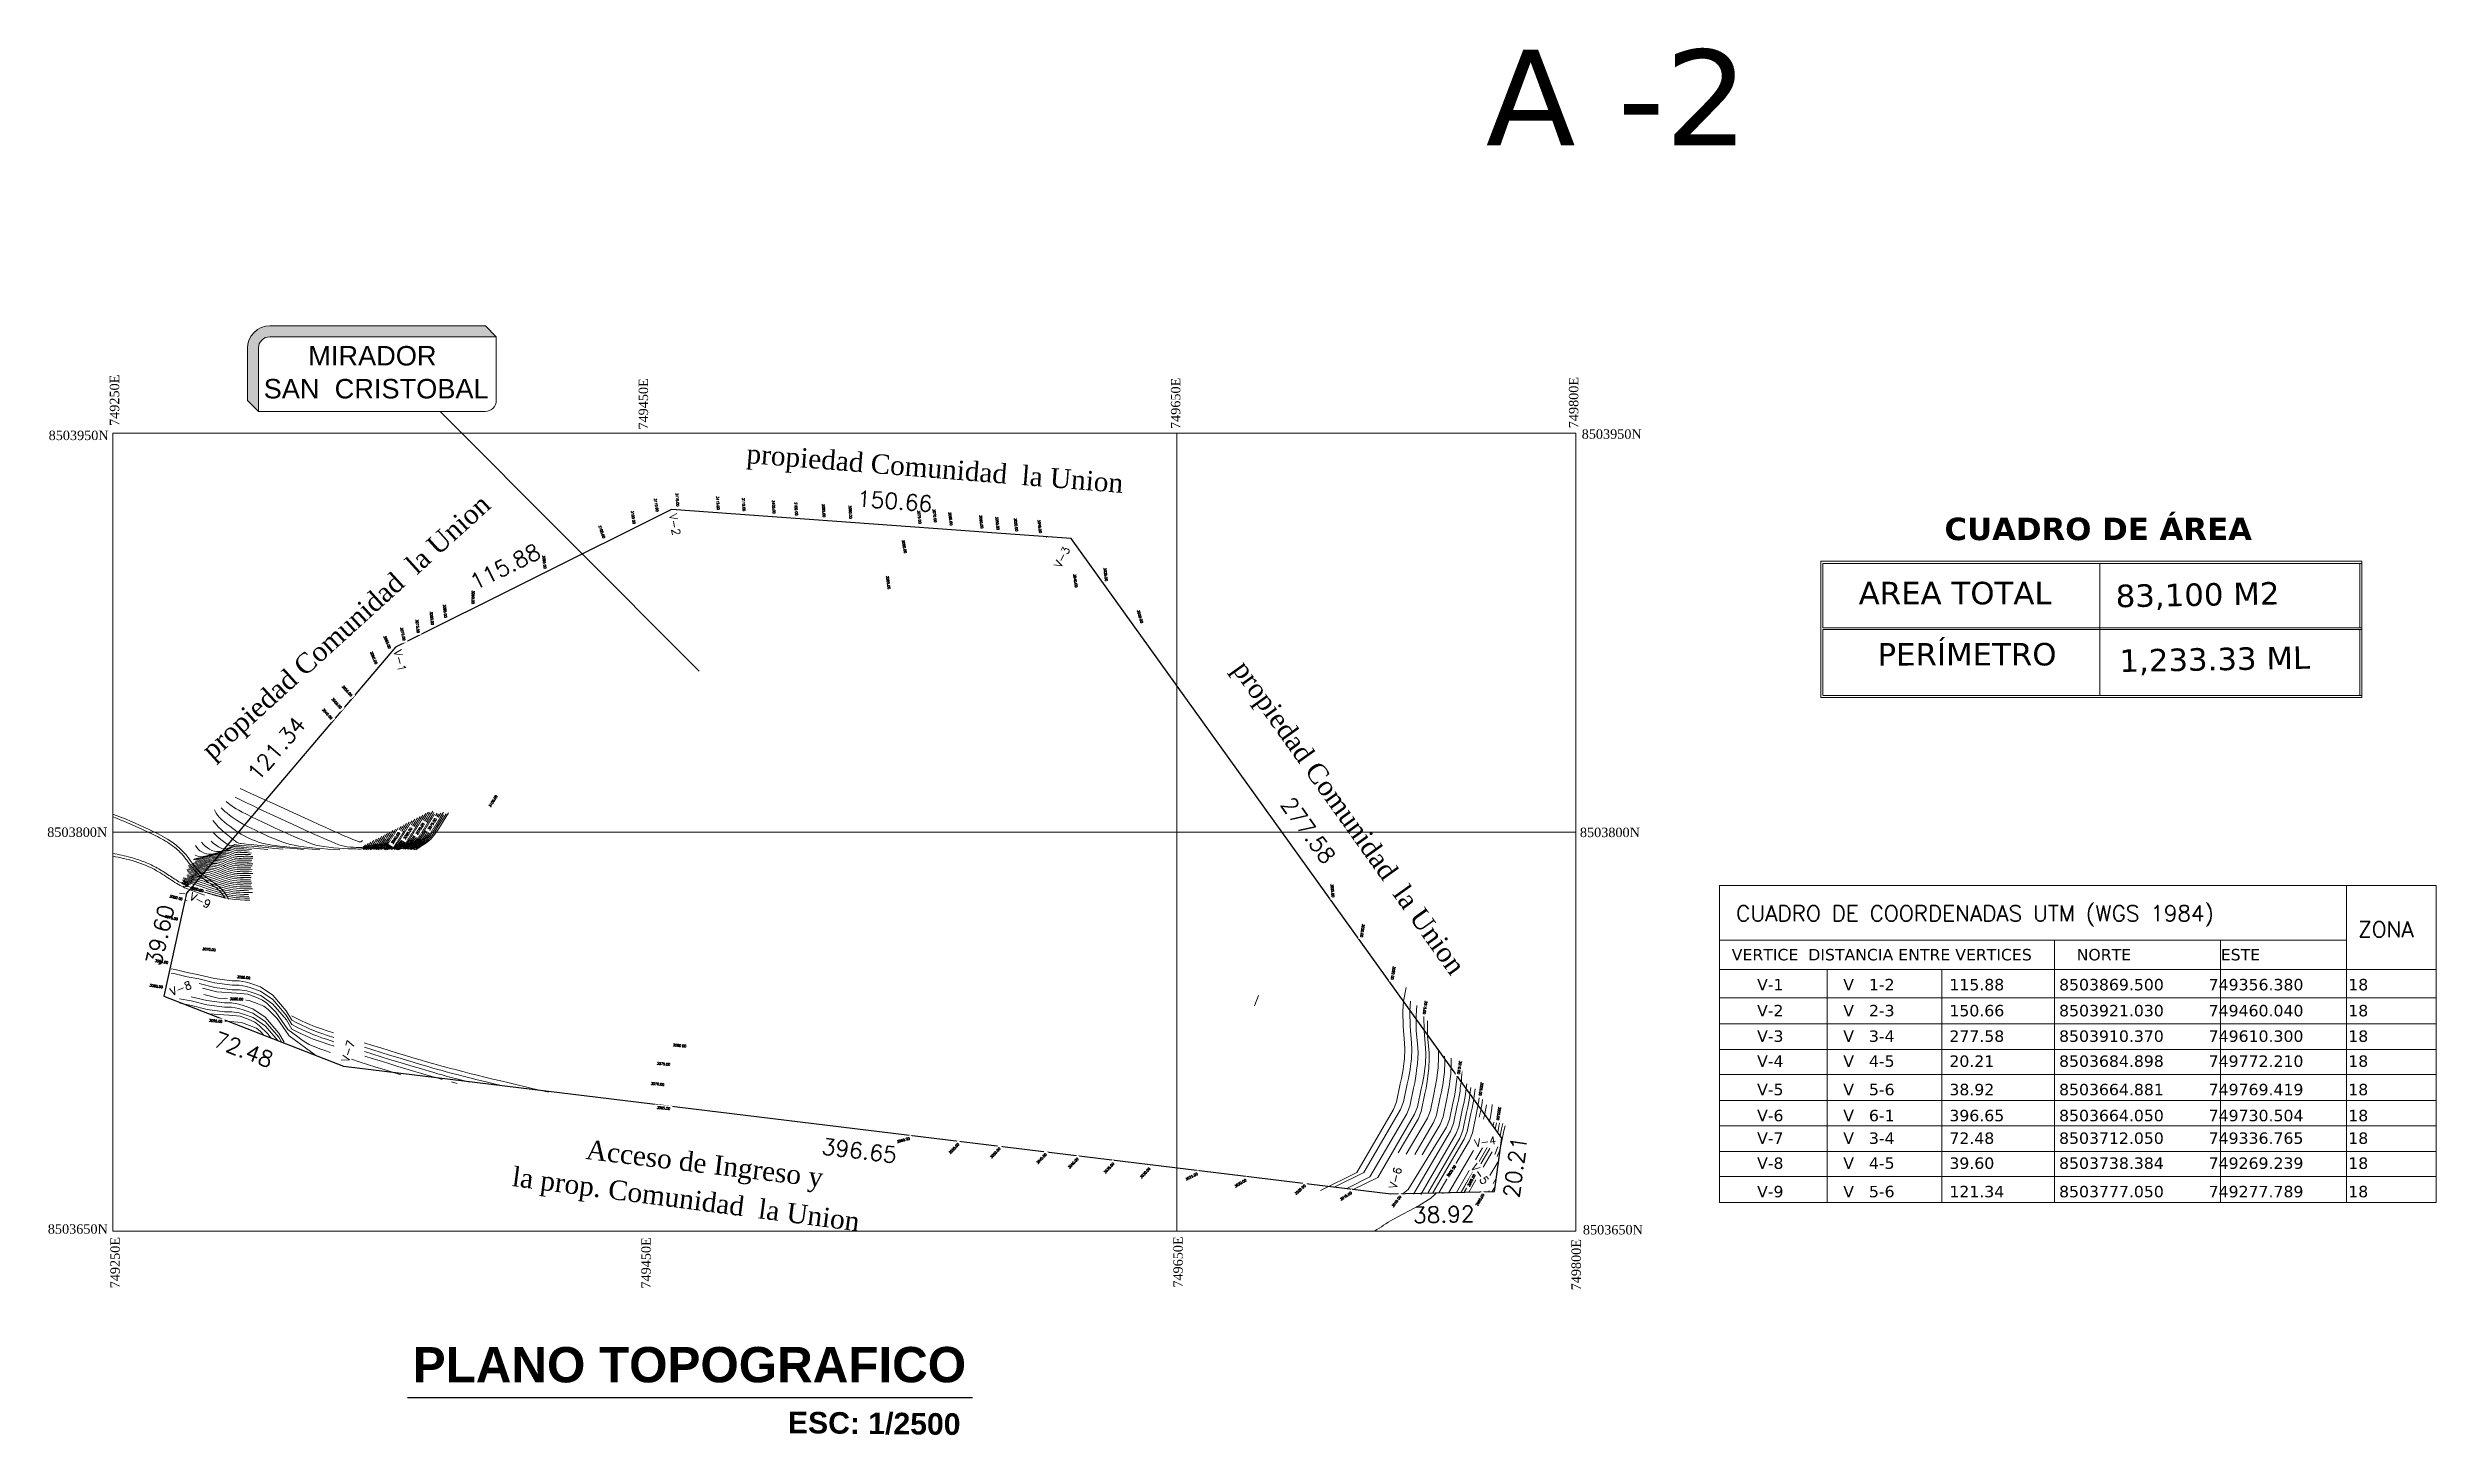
# Model space of a CAD drawing. Header units: metres. Extents: x 706327 to 709352, y 8490049 to 8490642.
# Drawn here: x 707699.4 to 708058.6, y 8490391.5 to 8490600.2 of the extents above; entities that cross this region are included whole.
import ezdxf
from ezdxf.enums import TextEntityAlignment as Align

# ---------------------------------------------------------------- set-up
doc = ezdxf.new("R2010")
doc.units = ezdxf.units.M
for name, color, linetype, lineweight in [('1-blanco', 7, 'Continuous', 25), ('2D Drafting - General_Pen_No__1', 7, 'Continuous', 13), ('auxiliar', 1, 'Continuous', 9), ('camino', 20, 'Continuous', 18), ('CUADROS', 9, 'Continuous', 20), ('EICers.Inodoros', 190, 'Continuous', 0), ('muros_0.8', 12, 'Continuous', 80), ('TEXTO', 152, 'Continuous', 0), ('Textos', 7, 'Continuous', 25)]:
    doc.layers.add(name, color=color, linetype=linetype, lineweight=lineweight)
for name, color, linetype in [('C-SSWR-PIPE-PATT', 7, 'Continuous'), ('C-TOPO-MAJR', 9, 'Continuous'), ('C-TOPO-MINR', 8, 'Continuous'), ('C-TOPO-MINR-N', 11, 'Continuous')]:
    doc.layers.add(name, color=color, linetype=linetype)
doc.styles.add('ARIAL', font='arial.ttf')
doc.styles.add('L120', font='times.ttf', dxfattribs={"height": 3})
doc.styles.get("Standard").update_dxf_attribs({"font": 'simplex.shx'})

msp = doc.modelspace()

# ---------------------------------------------------------------- hatches: boundary and pattern name
at = {"layer": 'CUADROS'}
h = msp.add_hatch(color=256, dxfattribs=at)
edge = h.paths.add_edge_path()
edge.add_line((707729.4778, 8490547.1351), (707731.1253, 8490545.4807))
edge.add_line((707731.1253, 8490545.4807), (707731.1253, 8490555.0114))
edge.add_arc((707732.8128, 8490555.0114), 1.6875, 450, 540, ccw=False)
edge.add_line((707732.8128, 8490556.6989), (707766.894, 8490556.6989))
edge.add_line((707766.894, 8490556.6989), (707765.2533, 8490558.3464))
edge.add_line((707765.2533, 8490558.3464), (707732.8528, 8490558.3464))
edge.add_arc((707732.8528, 8490554.9714), 3.375, 450, 540)
edge.add_line((707729.4778, 8490554.9714), (707729.4778, 8490547.1351))

# ---------------------------------------------------------------- linework, layer by layer
at = {"layer": '1-blanco', "linetype": 'Continuous', "lineweight": 9}
for p, q in [((707966.0643, 8490502.4695, 5839.497), (707966.0643, 8490522.9436, 5839.497)), ((707966.0643, 8490522.9436, 5839.497), (708047.4155, 8490522.9436, 5839.497)), ((707966.3767, 8490512.9241, 5839.497), (707966.3767, 8490522.6312, 5839.497)), ((707966.3767, 8490522.6312, 5839.497), (708047.4155, 8490522.6312, 5839.497)), ((708008.0456, 8490522.6312, 5839.497), (708008.0456, 8490502.7588, 5839.497)), ((708047.1031, 8490522.6312, 5839.497), (708047.1031, 8490512.9241, 5839.497)), ((708047.4155, 8490522.9436, 5839.497), (708047.4155, 8490502.4695, 5839.497)), ((708047.4155, 8490512.9241, 5839.497), (707966.3767, 8490512.9241, 5839.497)), ((707966.3767, 8490502.7588, 5839.497), (707966.3767, 8490512.695, 5839.497)), ((707966.3767, 8490512.695, 5839.497), (708047.4155, 8490512.695, 5839.497)), ((708047.1031, 8490512.695, 5839.497), (708047.1031, 8490502.7588, 5839.497)), ((708047.4155, 8490502.4695, 5839.497), (707966.0643, 8490502.4695, 5839.497)), ((708047.4155, 8490502.7588, 5839.497), (707966.3767, 8490502.7588, 5839.497))]:
    msp.add_line(p, q, dxfattribs=at)
at = {"layer": '1-blanco', "linetype": 'Continuous', "lineweight": 5}
for p, q in [((707950.8405, 8490474.1767, 5839.497), (708058.61, 8490474.1767, 5839.497)), ((707950.8405, 8490474.1767, 5839.497), (707950.8405, 8490461.5745, 5839.497)), ((708045.1115, 8490474.1767, 5839.497), (708045.1115, 8490465.9968, 5839.497)), ((707950.8405, 8490465.9968, 5839.497), (708045.1115, 8490465.9968, 5839.497)), ((708001.2069, 8490465.9968, 5839.497), (708001.2069, 8490461.5745, 5839.497)), ((708026.1632, 8490465.9968, 5839.497), (708026.1632, 8490461.5745, 5839.497)), ((708045.1115, 8490465.9968, 5839.497), (708045.1115, 8490461.5745, 5839.497)), ((708045.1115, 8490465.9968, 5839.497), (708045.1115, 8490461.5745, 5839.497)), ((707950.8404, 8490461.5745, 5839.497), (708058.61, 8490461.5745, 5839.497)), ((707950.8404, 8490449.5563, 5839.497), (707950.8404, 8490461.5727, 5839.497)), ((707950.8405, 8490426.5471, 5839.497), (707950.8405, 8490461.5745, 5839.497)), ((707967.0075, 8490461.5745, 5839.497), (707967.0075, 8490457.1522, 5839.497)), ((707984.2613, 8490461.5745, 5839.497), (707984.2613, 8490457.1522, 5839.497)), ((708001.2069, 8490461.6626, 5839.497), (708001.2069, 8490461.5745, 5839.497)), ((708001.2069, 8490461.5745, 5839.497), (708001.2069, 8490449.5563, 5839.497)), ((708026.1632, 8490461.6627, 5839.497), (708026.1632, 8490461.5745, 5839.497)), ((708026.1632, 8490461.5745, 5839.497), (708026.1632, 8490449.5563, 5839.497)), ((708045.1115, 8490461.6627, 5839.497), (708045.1115, 8490453.3929, 5839.497)), ((708045.1115, 8490461.6627, 5839.497), (708045.1115, 8490426.5471, 5839.497)), ((708045.1115, 8490461.5745, 5839.497), (708045.1115, 8490449.5563, 5839.497)), ((708045.1115, 8490461.5727, 5839.497), (708045.1115, 8490449.5563, 5839.497)), ((707950.8404, 8490453.3929, 5839.497), (707950.8404, 8490457.3015, 5839.497)), ((707950.8404, 8490457.3015, 5839.497), (708058.61, 8490457.3015, 5839.497)), ((707967.0075, 8490457.1522, 5839.497), (707967.0075, 8490449.5563, 5839.497)), ((707984.2613, 8490457.1522, 5839.497), (707984.2613, 8490449.5563, 5839.497)), ((708001.2069, 8490453.9786, 5839.497), (708001.2069, 8490426.5471, 5839.497)), ((708026.1632, 8490453.9786, 5839.497), (708026.1632, 8490426.5471, 5839.497)), ((708045.1115, 8490453.9786, 5839.497), (708045.1115, 8490426.5471, 5839.497)), ((707950.8404, 8490453.3929, 5839.497), (708058.61, 8490453.3929, 5839.497)), ((708001.2069, 8490453.3929, 5839.497), (708001.2069, 8490449.5563, 5839.497)), ((708026.1632, 8490453.3929, 5839.497), (708026.1632, 8490449.5563, 5839.497)), ((707950.8404, 8490449.5563, 5839.497), (708058.61, 8490449.5563, 5839.497)), ((707967.0075, 8490449.5563, 5839.497), (707967.0075, 8490426.5471, 5839.497)), ((707984.2613, 8490449.5563, 5839.497), (707984.2613, 8490426.5471, 5839.497)), ((707950.8404, 8490445.7969, 5839.497), (708058.61, 8490445.7969, 5839.497)), ((707950.8404, 8490441.8883, 5839.497), (708058.61, 8490441.8883, 5839.497)), ((707950.8404, 8490438.0517, 5839.497), (708058.61, 8490438.0517, 5839.497)), ((707950.8405, 8490434.2151, 5839.497), (708058.61, 8490434.2151, 5839.497)), ((707950.8405, 8490430.4557, 5839.497), (708058.61, 8490430.4557, 5839.497)), ((707950.8405, 8490426.5471, 5839.497), (708058.61, 8490426.5471, 5839.497))]:
    msp.add_line(p, q, dxfattribs=at)
at = {"layer": '1-blanco', "linetype": 'Continuous', "lineweight": 5, "elevation": 5839.497, "flags": 128}
msp.add_lwpolyline([(708058.61, 8490474.1767), (708058.61, 8490426.5471)], dxfattribs=at)
at = {"layer": 'C-SSWR-PIPE-PATT', "elevation": 5839.497, "flags": 128}
msp.add_lwpolyline([(707841.4009, 8490527.236), (707838.779, 8490527.4268)], dxfattribs=at)
at = {"layer": 'C-TOPO-MAJR', "color": 34, "linetype": 'Continuous', "lineweight": 5}
for p, q in [((707728.3998, 8490488.7712, 5839.497), (707729.1268, 8490488.4348, 5839.497)), ((707729.1268, 8490488.4348, 5839.497), (707729.9968, 8490488.034, 5839.497)), ((707729.9968, 8490488.034, 5839.497), (707730.9854, 8490487.58, 5839.497)), ((707730.9854, 8490487.58, 5839.497), (707732.0679, 8490487.084, 5839.497)), ((707732.0679, 8490487.084, 5839.497), (707733.2198, 8490486.557, 5839.497)), ((707733.2198, 8490486.557, 5839.497), (707734.4166, 8490486.0104, 5839.497)), ((707734.4166, 8490486.0104, 5839.497), (707735.6337, 8490485.4551, 5839.497)), ((707724.2778, 8490483.9612, 5839.497), (707724.6489, 8490483.4994, 5839.497)), ((707724.6489, 8490483.4994, 5839.497), (707725.0928, 8490483.0272, 5839.497)), ((707725.0928, 8490483.0272, 5839.497), (707725.5803, 8490482.5607, 5839.497)), ((707725.5803, 8490482.5607, 5839.497), (707726.0821, 8490482.1157, 5839.497)), ((707735.6337, 8490485.4551, 5839.497), (707736.8465, 8490484.9024, 5839.497)), ((707736.8465, 8490484.9024, 5839.497), (707738.0306, 8490484.3634, 5839.497)), ((707738.0306, 8490484.3634, 5839.497), (707739.1613, 8490483.8493, 5839.497)), ((707739.1613, 8490483.8493, 5839.497), (707740.2141, 8490483.3712, 5839.497)), ((707740.2141, 8490483.3712, 5839.497), (707741.1645, 8490482.9402, 5839.497)), ((707741.1645, 8490482.9402, 5839.497), (707741.9879, 8490482.5676, 5839.497)), ((707741.9879, 8490482.5676, 5839.497), (707742.6597, 8490482.2644, 5839.497)), ((707752.3768, 8490482.3147, 5839.497), (707752.6108, 8490482.6977, 5839.497)), ((707752.6108, 8490482.6977, 5839.497), (707752.8177, 8490483.035, 5839.497)), ((707752.8177, 8490483.035, 5839.497), (707752.9832, 8490483.2987, 5839.497)), ((707753.6465, 8490482.1041, 5839.497), (707753.9128, 8490482.5299, 5839.497)), ((707753.9128, 8490482.5299, 5839.497), (707754.1793, 8490482.9624, 5839.497)), ((707754.1793, 8490482.9624, 5839.497), (707754.4357, 8490483.3816, 5839.497)), ((707754.4357, 8490483.3816, 5839.497), (707754.6715, 8490483.7678, 5839.497)), ((707754.6715, 8490483.7678, 5839.497), (707754.8764, 8490484.1008, 5839.497)), ((707754.8764, 8490484.1008, 5839.497), (707755.0401, 8490484.3607, 5839.497)), ((707754.9594, 8490481.9875, 5839.497), (707755.2498, 8490482.4359, 5839.497)), ((707755.2498, 8490482.4359, 5839.497), (707755.5547, 8490482.919, 5839.497)), ((707755.5547, 8490482.919, 5839.497), (707755.8636, 8490483.4167, 5839.497)), ((707755.8636, 8490483.4167, 5839.497), (707756.1658, 8490483.9091, 5839.497)), ((707756.1658, 8490483.9091, 5839.497), (707756.4508, 8490484.3759, 5839.497)), ((707756.4508, 8490484.3759, 5839.497), (707756.7081, 8490484.7972, 5839.497)), ((707756.5114, 8490482.2456, 5839.497), (707756.8287, 8490482.7311, 5839.497)), ((707756.7081, 8490484.7972, 5839.497), (707756.927, 8490485.1528, 5839.497)), ((707756.8287, 8490482.7311, 5839.497), (707757.1643, 8490483.2583, 5839.497)), ((707757.1643, 8490483.2583, 5839.497), (707757.5078, 8490483.8078, 5839.497)), ((707757.5078, 8490483.8078, 5839.497), (707757.8487, 8490484.3602, 5839.497)), ((707757.7923, 8490482.1083, 5839.497), (707758.1329, 8490482.609, 5839.497)), ((707757.8487, 8490484.3602, 5839.497), (707758.1769, 8490484.8961, 5839.497)), ((707758.1329, 8490482.609, 5839.497), (707758.5075, 8490483.1819, 5839.497)), ((707758.5075, 8490483.1819, 5839.497), (707758.9032, 8490483.8037, 5839.497)), ((707758.9032, 8490483.8037, 5839.497), (707759.3077, 8490484.4507, 5839.497)), ((707759.3077, 8490484.4507, 5839.497), (707759.7083, 8490485.0994, 5839.497)), ((707721.5939, 8490478.7773, 5839.497), (707721.849, 8490478.6436, 5839.497)), ((707723.3161, 8490478.6497, 5839.497), (707723.8738, 8490478.7799, 5839.497)), ((707723.8738, 8490478.7799, 5839.497), (707724.4581, 8490478.9311, 5839.497)), ((707724.4581, 8490478.9311, 5839.497), (707725.0362, 8490479.0882, 5839.497)), ((707725.0362, 8490479.0882, 5839.497), (707725.5753, 8490479.2357, 5839.497)), ((707725.5753, 8490479.2357, 5839.497), (707726.0423, 8490479.3584, 5839.497)), ((707726.0423, 8490479.3584, 5839.497), (707726.4045, 8490479.4411, 5839.497)), ((707726.0821, 8490482.1157, 5839.497), (707726.5692, 8490481.7082, 5839.497)), ((707726.4045, 8490479.4411, 5839.497), (707726.629, 8490479.4684, 5839.497)), ((707726.5692, 8490481.7082, 5839.497), (707727.0124, 8490481.3539, 5839.497)), ((707726.629, 8490479.4684, 5839.497), (707726.8793, 8490479.436, 5839.497)), ((707726.8793, 8490479.436, 5839.497), (707727.0758, 8490479.3721, 5839.497)), ((707727.0124, 8490481.3539, 5839.497), (707727.3824, 8490481.069, 5839.497)), ((707727.0758, 8490479.3721, 5839.497), (707727.2546, 8490479.2935, 5839.497)), ((707727.2546, 8490479.2935, 5839.497), (707727.4523, 8490479.2169, 5839.497)), ((707727.3824, 8490481.069, 5839.497), (707727.6501, 8490480.8692, 5839.497)), ((707727.4523, 8490479.2169, 5839.497), (707727.7051, 8490479.159, 5839.497)), ((707727.6501, 8490480.8692, 5839.497), (707727.7864, 8490480.7706, 5839.497)), ((707727.7051, 8490479.159, 5839.497), (707727.9453, 8490479.1353, 5839.497)), ((707727.7864, 8490480.7706, 5839.497), (707727.932, 8490480.6736, 5839.497)), ((707727.932, 8490480.6736, 5839.497), (707728.0549, 8490480.608, 5839.497)), ((707727.9453, 8490479.1353, 5839.497), (707728.1854, 8490479.1303, 5839.497)), ((707728.0549, 8490480.608, 5839.497), (707728.1856, 8490480.5588, 5839.497)), ((707728.1854, 8490479.1303, 5839.497), (707728.4354, 8490479.1363, 5839.497)), ((707728.1856, 8490480.5588, 5839.497), (707728.3545, 8490480.5109, 5839.497)), ((707728.3545, 8490480.5109, 5839.497), (707728.5315, 8490480.4879, 5839.497)), ((707728.4354, 8490479.1363, 5839.497), (707728.7053, 8490479.1451, 5839.497)), ((707728.5315, 8490480.4879, 5839.497), (707728.9596, 8490480.443, 5839.497)), ((707728.7053, 8490479.1451, 5839.497), (707729.0052, 8490479.1491, 5839.497)), ((707728.9596, 8490480.443, 5839.497), (707729.6093, 8490480.3788, 5839.497)), ((707729.0052, 8490479.1491, 5839.497), (707729.3453, 8490479.1402, 5839.497)), ((707729.3453, 8490479.1402, 5839.497), (707729.5896, 8490479.1211, 5839.497)), ((707729.5896, 8490479.1211, 5839.497), (707730.0615, 8490479.0779, 5839.497)), ((707729.6093, 8490480.3788, 5839.497), (707730.4512, 8490480.2981, 5839.497)), ((707730.4512, 8490480.2981, 5839.497), (707731.456, 8490480.2035, 5839.497)), ((707731.456, 8490480.2035, 5839.497), (707732.5943, 8490480.0977, 5839.497)), ((707732.5943, 8490480.0977, 5839.497), (707733.8366, 8490479.9836, 5839.497)), ((707733.8366, 8490479.9836, 5839.497), (707735.1537, 8490479.8638, 5839.497)), ((707735.1537, 8490479.8638, 5839.497), (707736.5161, 8490479.7411, 5839.497)), ((707736.5161, 8490479.7411, 5839.497), (707737.8945, 8490479.6181, 5839.497)), ((707742.6597, 8490482.2644, 5839.497), (707743.1555, 8490482.0418, 5839.497)), ((707743.1555, 8490482.0418, 5839.497), (707743.4506, 8490481.9109, 5839.497)), ((707743.4506, 8490481.9109, 5839.497), (707743.8808, 8490481.7255, 5839.497)), ((707743.8808, 8490481.7255, 5839.497), (707744.2847, 8490481.5549, 5839.497)), ((707744.2847, 8490481.5549, 5839.497), (707744.6619, 8490481.3983, 5839.497)), ((707744.6619, 8490481.3983, 5839.497), (707745.012, 8490481.255, 5839.497)), ((707745.012, 8490481.255, 5839.497), (707745.3346, 8490481.1242, 5839.497)), ((707745.3346, 8490481.1242, 5839.497), (707745.6293, 8490481.0053, 5839.497)), ((707745.6293, 8490481.0053, 5839.497), (707745.8958, 8490480.8974, 5839.497)), ((707745.8958, 8490480.8974, 5839.497), (707746.1336, 8490480.8, 5839.497)), ((707747.3178, 8490479.5586, 5839.497), (707747.4144, 8490479.6717, 5839.497)), ((707747.4144, 8490479.6717, 5839.497), (707747.5372, 8490479.7862, 5839.497)), ((707747.5372, 8490479.7862, 5839.497), (707747.6756, 8490479.8851, 5839.497)), ((707747.6756, 8490479.8851, 5839.497), (707747.7987, 8490479.959, 5839.497)), ((707747.7987, 8490479.959, 5839.497), (707747.9109, 8490480.0219, 5839.497)), ((707747.9109, 8490480.0219, 5839.497), (707748.0165, 8490480.0877, 5839.497)), ((707748.0165, 8490480.0877, 5839.497), (707748.131, 8490480.163, 5839.497)), ((707748.131, 8490480.163, 5839.497), (707748.2204, 8490480.2255, 5839.497)), ((707748.2204, 8490480.2255, 5839.497), (707748.3178, 8490480.3181, 5839.497)), ((707748.3178, 8490480.3181, 5839.497), (707748.4066, 8490480.4357, 5839.497)), ((707748.4066, 8490480.4357, 5839.497), (707748.5253, 8490480.6175, 5839.497)), ((707748.4541, 8490479.589, 5839.497), (707748.6603, 8490479.7182, 5839.497)), ((707748.5253, 8490480.6175, 5839.497), (707748.6548, 8490480.826, 5839.497)), ((707748.6548, 8490480.826, 5839.497), (707748.7759, 8490481.0242, 5839.497)), ((707748.6603, 8490479.7182, 5839.497), (707748.8501, 8490479.8258, 5839.497)), ((707748.7759, 8490481.0242, 5839.497), (707748.8694, 8490481.1745, 5839.497)), ((707748.8501, 8490479.8258, 5839.497), (707749.0279, 8490479.9265, 5839.497)), ((707749.0279, 8490479.9265, 5839.497), (707749.1982, 8490480.0346, 5839.497)), ((707749.1982, 8490480.0346, 5839.497), (707749.3473, 8490480.1341, 5839.497)), ((707749.3473, 8490480.1341, 5839.497), (707749.4684, 8490480.2118, 5839.497)), ((707749.4684, 8490480.2118, 5839.497), (707749.576, 8490480.2863, 5839.497)), ((707749.576, 8490480.2863, 5839.497), (707749.6846, 8490480.3766, 5839.497)), ((707749.6846, 8490480.3766, 5839.497), (707749.8087, 8490480.5013, 5839.497)), ((707749.8087, 8490480.5013, 5839.497), (707749.9294, 8490480.655, 5839.497)), ((707749.8159, 8490479.645, 5839.497), (707750.0103, 8490479.7536, 5839.497)), ((707749.9294, 8490480.655, 5839.497), (707750.0866, 8490480.886, 5839.497)), ((707750.0103, 8490479.7536, 5839.497), (707750.1975, 8490479.8631, 5839.497)), ((707750.0866, 8490480.886, 5839.497), (707750.2662, 8490481.1667, 5839.497)), ((707750.1975, 8490479.8631, 5839.497), (707750.3798, 8490479.9816, 5839.497)), ((707750.2662, 8490481.1667, 5839.497), (707750.4541, 8490481.4697, 5839.497)), ((707750.3798, 8490479.9816, 5839.497), (707750.6045, 8490480.1314, 5839.497)), ((707750.4541, 8490481.4697, 5839.497), (707750.6361, 8490481.7673, 5839.497)), ((707750.6045, 8490480.1314, 5839.497), (707750.7869, 8490480.2484, 5839.497)), ((707750.6361, 8490481.7673, 5839.497), (707750.7983, 8490482.0321, 5839.497)), ((707750.7869, 8490480.2484, 5839.497), (707750.949, 8490480.3607, 5839.497)), ((707750.7983, 8490482.0321, 5839.497), (707750.9263, 8490482.2366, 5839.497)), ((707750.949, 8490480.3607, 5839.497), (707751.1126, 8490480.4967, 5839.497)), ((707751.0678, 8490479.6239, 5839.497), (707751.3179, 8490479.7702, 5839.497)), ((707751.1126, 8490480.4967, 5839.497), (707751.2996, 8490480.6846, 5839.497)), ((707751.2996, 8490480.6846, 5839.497), (707751.4552, 8490480.88, 5839.497)), ((707751.3179, 8490479.7702, 5839.497), (707751.5615, 8490479.9285, 5839.497)), ((707751.4552, 8490480.88, 5839.497), (707751.655, 8490481.1685, 5839.497)), ((707751.5615, 8490479.9285, 5839.497), (707751.8164, 8490480.0995, 5839.497)), ((707751.655, 8490481.1685, 5839.497), (707751.8847, 8490481.5223, 5839.497)), ((707751.8164, 8490480.0995, 5839.497), (707752.0287, 8490480.2355, 5839.497)), ((707751.8847, 8490481.5223, 5839.497), (707752.13, 8490481.9136, 5839.497)), ((707752.0287, 8490480.2355, 5839.497), (707752.2153, 8490480.3585, 5839.497)), ((707752.13, 8490481.9136, 5839.497), (707752.3768, 8490482.3147, 5839.497)), ((707752.2045, 8490479.5393, 5839.497), (707752.4767, 8490479.701, 5839.497)), ((707752.2153, 8490480.3585, 5839.497), (707752.3932, 8490480.4903, 5839.497)), ((707752.3932, 8490480.4903, 5839.497), (707752.5793, 8490480.6529, 5839.497)), ((707752.4767, 8490479.701, 5839.497), (707752.7432, 8490479.8754, 5839.497)), ((707752.5793, 8490480.6529, 5839.497), (707752.7905, 8490480.8679, 5839.497)), ((707752.7432, 8490479.8754, 5839.497), (707753.0204, 8490480.0621, 5839.497)), ((707752.7905, 8490480.8679, 5839.497), (707752.9524, 8490481.067, 5839.497)), ((707752.9524, 8490481.067, 5839.497), (707753.156, 8490481.3528, 5839.497)), ((707753.0204, 8490480.0621, 5839.497), (707753.2562, 8490480.2139, 5839.497)), ((707753.156, 8490481.3528, 5839.497), (707753.3908, 8490481.7051, 5839.497)), ((707753.2562, 8490480.2139, 5839.497), (707753.4639, 8490480.3479, 5839.497)), ((707753.3908, 8490481.7051, 5839.497), (707753.6465, 8490482.1041, 5839.497)), ((707753.4639, 8490480.3479, 5839.497), (707753.657, 8490480.4814, 5839.497)), ((707753.6407, 8490479.6352, 5839.497), (707753.9249, 8490479.8224, 5839.497)), ((707753.657, 8490480.4814, 5839.497), (707753.8487, 8490480.6316, 5839.497)), ((707753.8487, 8490480.6316, 5839.497), (707754.0524, 8490480.8158, 5839.497)), ((707753.9249, 8490479.8224, 5839.497), (707754.2578, 8490480.0466, 5839.497)), ((707754.0524, 8490480.8158, 5839.497), (707754.2814, 8490481.0512, 5839.497)), ((707754.2578, 8490480.0466, 5839.497), (707754.541, 8490480.2289, 5839.497)), ((707754.2814, 8490481.0512, 5839.497), (707754.4647, 8490481.2751, 5839.497)), ((707754.4647, 8490481.2751, 5839.497), (707754.6942, 8490481.5939, 5839.497)), ((707754.541, 8490480.2289, 5839.497), (707754.7905, 8490480.3898, 5839.497)), ((707754.6942, 8490481.5939, 5839.497), (707754.9594, 8490481.9875, 5839.497)), ((707754.7905, 8490480.3898, 5839.497), (707755.0224, 8490480.5501, 5839.497)), ((707754.8061, 8490479.5702, 5839.497), (707755.1066, 8490479.7693, 5839.497)), ((707755.0224, 8490480.5501, 5839.497), (707755.2526, 8490480.7306, 5839.497)), ((707755.1066, 8490479.7693, 5839.497), (707755.4501, 8490480.0015, 5839.497)), ((707755.2526, 8490480.7306, 5839.497), (707755.4973, 8490480.9518, 5839.497)), ((707755.4501, 8490480.0015, 5839.497), (707755.7475, 8490480.1939, 5839.497)), ((707755.4973, 8490480.9518, 5839.497), (707755.7723, 8490481.2345, 5839.497)), ((707755.7475, 8490480.1939, 5839.497), (707756.0112, 8490480.3626, 5839.497)), ((707755.7723, 8490481.2345, 5839.497), (707755.9728, 8490481.4779, 5839.497)), ((707755.9728, 8490481.4779, 5839.497), (707756.2226, 8490481.8214, 5839.497)), ((707756.0112, 8490480.3626, 5839.497), (707756.2538, 8490480.5239, 5839.497)), ((707756.2226, 8490481.8214, 5839.497), (707756.5114, 8490482.2456, 5839.497)), ((707756.2538, 8490480.5239, 5839.497), (707756.4878, 8490480.6938, 5839.497)), ((707756.4878, 8490480.6938, 5839.497), (707756.7256, 8490480.8887, 5839.497)), ((707756.7256, 8490480.8887, 5839.497), (707756.9799, 8490481.1246, 5839.497)), ((707756.9799, 8490481.1246, 5839.497), (707757.2632, 8490481.4178, 5839.497)), ((707757.2632, 8490481.4178, 5839.497), (707757.4982, 8490481.7034, 5839.497)), ((707757.4982, 8490481.7034, 5839.497), (707757.7923, 8490482.1083, 5839.497)), ((707720.4245, 8490476.4304, 5839.497), (707720.8245, 8490476.5291, 5839.497)), ((707720.4743, 8490475.5619, 5839.497), (707720.8439, 8490475.6046, 5839.497)), ((707720.8245, 8490476.5291, 5839.497), (707721.2705, 8490476.6599, 5839.497)), ((707720.8439, 8490475.6046, 5839.497), (707721.1791, 8490475.7046, 5839.497)), ((707721.1791, 8490475.7046, 5839.497), (707721.4991, 8490475.8375, 5839.497)), ((707721.2031, 8490477.5236, 5839.497), (707721.8786, 8490477.6877, 5839.497)), ((707721.2705, 8490476.6599, 5839.497), (707721.7501, 8490476.808, 5839.497)), ((707721.4991, 8490475.8375, 5839.497), (707721.8231, 8490475.979, 5839.497)), ((707721.7501, 8490476.808, 5839.497), (707722.2508, 8490476.9588, 5839.497)), ((707721.8231, 8490475.979, 5839.497), (707722.1702, 8490476.1049, 5839.497)), ((707721.849, 8490478.6436, 5839.497), (707722.1317, 8490478.5386, 5839.497)), ((707721.8786, 8490477.6877, 5839.497), (707722.5897, 8490477.8582, 5839.497)), ((707722.1317, 8490478.5386, 5839.497), (707722.4122, 8490478.5138, 5839.497)), ((707722.1702, 8490476.1049, 5839.497), (707722.5596, 8490476.1908, 5839.497)), ((707722.2508, 8490476.9588, 5839.497), (707722.7602, 8490477.0979, 5839.497)), ((707722.4122, 8490478.5138, 5839.497), (707722.818, 8490478.5559, 5839.497)), ((707722.5596, 8490476.1908, 5839.497), (707723.0107, 8490476.2125, 5839.497)), ((707722.5897, 8490477.8582, 5839.497), (707723.3004, 8490478.023, 5839.497)), ((707722.7602, 8490477.0979, 5839.497), (707723.266, 8490477.2104, 5839.497)), ((707722.818, 8490478.5559, 5839.497), (707723.3161, 8490478.6497, 5839.497)), ((707723.0107, 8490476.2125, 5839.497), (707723.4025, 8490476.172, 5839.497)), ((707723.266, 8490477.2104, 5839.497), (707723.7556, 8490477.2819, 5839.497)), ((707723.3004, 8490478.023, 5839.497), (707723.975, 8490478.17, 5839.497)), ((707723.4025, 8490476.172, 5839.497), (707723.7984, 8490476.0868, 5839.497)), ((707723.7556, 8490477.2819, 5839.497), (707724.2168, 8490477.2978, 5839.497)), ((707723.7984, 8490476.0868, 5839.497), (707724.201, 8490475.9663, 5839.497)), ((707723.975, 8490478.17, 5839.497), (707724.5775, 8490478.2871, 5839.497)), ((707724.201, 8490475.9663, 5839.497), (707724.6127, 8490475.8204, 5839.497)), ((707724.2168, 8490477.2978, 5839.497), (707724.6693, 8490477.2577, 5839.497)), ((707724.5775, 8490478.2871, 5839.497), (707725.0721, 8490478.3621, 5839.497)), ((707724.6127, 8490475.8204, 5839.497), (707725.0359, 8490475.6585, 5839.497)), ((707724.6693, 8490477.2577, 5839.497), (707725.0557, 8490477.1808, 5839.497)), ((707725.0359, 8490475.6585, 5839.497), (707725.4732, 8490475.4904, 5839.497)), ((707725.0557, 8490477.1808, 5839.497), (707725.395, 8490477.076, 5839.497)), ((707725.0721, 8490478.3621, 5839.497), (707725.4229, 8490478.3831, 5839.497)), ((707725.395, 8490477.076, 5839.497), (707725.7062, 8490476.9519, 5839.497)), ((707725.4229, 8490478.3831, 5839.497), (707725.8003, 8490478.3442, 5839.497)), ((707725.4732, 8490475.4904, 5839.497), (707725.927, 8490475.3255, 5839.497)), ((707725.7062, 8490476.9519, 5839.497), (707726.0086, 8490476.8174, 5839.497)), ((707725.8003, 8490478.3442, 5839.497), (707726.1111, 8490478.2677, 5839.497)), ((707725.927, 8490475.3255, 5839.497), (707726.3997, 8490475.1736, 5839.497)), ((707726.0086, 8490476.8174, 5839.497), (707726.321, 8490476.6813, 5839.497)), ((707726.1111, 8490478.2677, 5839.497), (707726.3822, 8490478.166, 5839.497)), ((707726.321, 8490476.6813, 5839.497), (707726.6626, 8490476.5523, 5839.497)), ((707726.3822, 8490478.166, 5839.497), (707726.6405, 8490478.0514, 5839.497)), ((707726.6405, 8490478.0514, 5839.497), (707726.9128, 8490477.9365, 5839.497)), ((707726.6626, 8490476.5523, 5839.497), (707727.0525, 8490476.4393, 5839.497)), ((707726.9128, 8490477.9365, 5839.497), (707727.2262, 8490477.8336, 5839.497)), ((707727.0525, 8490476.4393, 5839.497), (707727.5097, 8490476.351, 5839.497)), ((707727.2262, 8490477.8336, 5839.497), (707727.6074, 8490477.755, 5839.497)), ((707727.5097, 8490476.351, 5839.497), (707727.9203, 8490476.3024, 5839.497)), ((707727.6074, 8490477.755, 5839.497), (707727.9336, 8490477.7179, 5839.497)), ((707727.9203, 8490476.3024, 5839.497), (707728.3387, 8490476.2736, 5839.497)), ((707727.9336, 8490477.7179, 5839.497), (707728.2566, 8490477.7, 5839.497)), ((707728.2566, 8490477.7, 5839.497), (707728.5825, 8490477.6968, 5839.497)), ((707728.3387, 8490476.2736, 5839.497), (707728.7655, 8490476.2609, 5839.497)), ((707728.5825, 8490477.6968, 5839.497), (707728.9173, 8490477.7034, 5839.497)), ((707728.7655, 8490476.2609, 5839.497), (707729.201, 8490476.2606, 5839.497)), ((707728.9173, 8490477.7034, 5839.497), (707729.2671, 8490477.715, 5839.497)), ((707729.201, 8490476.2606, 5839.497), (707729.6456, 8490476.2689, 5839.497)), ((707729.2671, 8490477.715, 5839.497), (707729.6379, 8490477.7269, 5839.497)), ((707729.6379, 8490477.7269, 5839.497), (707730.0358, 8490477.7343, 5839.497)), ((707729.6456, 8490476.2689, 5839.497), (707730.0998, 8490476.2821, 5839.497)), ((707719.6691, 8490474.5739, 5839.497), (707720.1166, 8490474.2884, 5839.497)), ((707719.6894, 8490475.0408, 5839.497), (707720.0419, 8490474.891, 5839.497)), ((707719.7958, 8490474.0823, 5839.497), (707720.1727, 8490474.0297, 5839.497)), ((707720.2571, 8490474.1909, 5839.497), (707719.9736, 8490474.3556, 5839.497)), ((707720.0419, 8490474.891, 5839.497), (707720.2904, 8490474.8141, 5839.497)), ((707720.1166, 8490474.2884, 5839.497), (707720.4174, 8490474.0975, 5839.497)), ((707720.1727, 8490474.0297, 5839.497), (707720.3423, 8490474.0213, 5839.497)), ((707720.3763, 8490474.1005, 5839.497), (707720.2571, 8490474.1909, 5839.497)), ((707720.2904, 8490474.8141, 5839.497), (707720.5725, 8490474.7976, 5839.497)), ((707720.3423, 8490474.0213, 5839.497), (707720.398, 8490474.0314, 5839.497)), ((707720.4075, 8490474.0574, 5839.497), (707720.3763, 8490474.1005, 5839.497)), ((707720.398, 8490474.0314, 5839.497), (707720.4079, 8490474.0413, 5839.497)), ((707720.4079, 8490474.0413, 5839.497), (707720.4075, 8490474.0574, 5839.497)), ((707720.4174, 8490474.0975, 5839.497), (707720.5296, 8490474.0276, 5839.497)), ((707720.5296, 8490474.0276, 5839.497), (707720.5636, 8490474.0339, 5839.497)), ((707720.5636, 8490474.0339, 5839.497), (707720.5984, 8490474.0418, 5839.497)), ((707720.5725, 8490474.7976, 5839.497), (707720.8117, 8490474.8478, 5839.497)), ((707720.5984, 8490474.0418, 5839.497), (707720.6905, 8490474.0104, 5839.497)), ((707720.6905, 8490474.0104, 5839.497), (707720.9435, 8490473.9228, 5839.497)), ((707720.8117, 8490474.8478, 5839.497), (707721.0312, 8490474.9353, 5839.497)), ((707720.9435, 8490473.9228, 5839.497), (707721.3341, 8490473.7891, 5839.497)), ((707721.0312, 8490474.9353, 5839.497), (707721.2543, 8490475.0307, 5839.497)), ((707721.2543, 8490475.0307, 5839.497), (707721.5044, 8490475.1045, 5839.497)), ((707721.3341, 8490473.7891, 5839.497), (707721.8391, 8490473.619, 5839.497)), ((707721.5044, 8490475.1045, 5839.497), (707721.8045, 8490475.1272, 5839.497)), ((707721.8045, 8490475.1272, 5839.497), (707722.0384, 8490475.0911, 5839.497)), ((707721.8391, 8490473.619, 5839.497), (707722.4354, 8490473.4226, 5839.497)), ((707722.0384, 8490475.0911, 5839.497), (707722.3673, 8490475.0034, 5839.497)), ((707722.3673, 8490475.0034, 5839.497), (707722.7774, 8490474.8741, 5839.497)), ((707722.4354, 8490473.4226, 5839.497), (707723.0998, 8490473.2096, 5839.497)), ((707722.7774, 8490474.8741, 5839.497), (707723.2548, 8490474.7132, 5839.497)), ((707723.0998, 8490473.2096, 5839.497), (707723.809, 8490472.9901, 5839.497)), ((707723.2548, 8490474.7132, 5839.497), (707723.7856, 8490474.5307, 5839.497)), ((707723.7856, 8490474.5307, 5839.497), (707724.356, 8490474.3367, 5839.497)), ((707723.809, 8490472.9901, 5839.497), (707724.5399, 8490472.7738, 5839.497)), ((707724.356, 8490474.3367, 5839.497), (707724.952, 8490474.1411, 5839.497)), ((707724.5399, 8490472.7738, 5839.497), (707725.2693, 8490472.5706, 5839.497)), ((707724.952, 8490474.1411, 5839.497), (707725.5597, 8490473.9539, 5839.497)), ((707725.2693, 8490472.5706, 5839.497), (707725.974, 8490472.3905, 5839.497)), ((707725.5597, 8490473.9539, 5839.497), (707726.1652, 8490473.7851, 5839.497)), ((707725.974, 8490472.3905, 5839.497), (707726.6308, 8490472.2434, 5839.497)), ((707726.1652, 8490473.7851, 5839.497), (707726.7547, 8490473.6448, 5839.497)), ((707726.3997, 8490475.1736, 5839.497), (707726.8939, 8490475.0442, 5839.497)), ((707726.6308, 8490472.2434, 5839.497), (707727.2165, 8490472.139, 5839.497)), ((707726.7547, 8490473.6448, 5839.497), (707727.3142, 8490473.543, 5839.497)), ((707726.8939, 8490475.0442, 5839.497), (707727.4119, 8490474.947, 5839.497)), ((707727.2165, 8490472.139, 5839.497), (707727.7388, 8490472.0798, 5839.497)), ((707727.3142, 8490473.543, 5839.497), (707727.8087, 8490473.4861, 5839.497)), ((707727.4119, 8490474.947, 5839.497), (707727.874, 8490474.893, 5839.497)), ((707727.7388, 8490472.0798, 5839.497), (707728.3638, 8490472.0371, 5839.497)), ((707727.8087, 8490473.4861, 5839.497), (707728.3707, 8490473.4475, 5839.497)), ((707727.874, 8490474.893, 5839.497), (707728.3719, 8490474.8586, 5839.497)), ((707728.3638, 8490472.0371, 5839.497), (707729.0735, 8490472.0087, 5839.497)), ((707728.3707, 8490473.4475, 5839.497), (707728.9886, 8490473.4244, 5839.497)), ((707728.3719, 8490474.8586, 5839.497), (707728.9001, 8490474.8406, 5839.497)), ((707728.9001, 8490474.8406, 5839.497), (707729.4532, 8490474.8356, 5839.497)), ((707728.9886, 8490473.4244, 5839.497), (707729.6511, 8490473.4143, 5839.497)), ((707729.0735, 8490472.0087, 5839.497), (707729.8497, 8490471.9925, 5839.497)), ((707729.4532, 8490474.8356, 5839.497), (707730.0258, 8490474.8404, 5839.497))]:
    msp.add_line(p, q, dxfattribs=at)
at = {"layer": 'C-TOPO-MAJR', "color": 34, "linetype": 'Continuous', "lineweight": 5, "elevation": 5839.497}
for points in [[(707794.2648, 8490530.6649), (707794.2648, 8490530.6649)], [(707746.1093, 8490450.8366), (707746.1093, 8490450.8366)]]:
    msp.add_lwpolyline(points, close=True, dxfattribs=at)
for points in [[(707746.7743, 8490480.983), (707746.5738, 8490480.765), (707746.35, 8490480.7432), (707746.2013, 8490480.772), (707746.1336, 8490480.8)], [(707720.8773, 8490458.2092), (707720.8603, 8490458.2132)], [(707739.7266, 8490448.6723), (707735.7475, 8490451.5786), (707733.9331, 8490454.177), (707732.5837, 8490455.5279), (707731.9558, 8490456.0266), (707730.9437, 8490456.4335), (707729.7278, 8490456.9238), (707728.008, 8490457.0786), (707725.0601, 8490457.2481), (707722.9245, 8490457.8249)], [(707731.9504, 8490451.7049), (707731.4367, 8490452.2191), (707730.8088, 8490452.7178), (707729.7967, 8490453.1247), (707728.5808, 8490453.615), (707726.861, 8490453.7697), (707723.9131, 8490453.9393), (707723.512, 8490454.0476)], [(707736.0925, 8490454.6033), (707736.8769, 8490454.2151), (707737.6115, 8490453.8611), (707738.2739, 8490453.5515), (707738.8418, 8490453.2967), (707739.2836, 8490453.117), (707739.8796, 8490452.8948), (707740.6138, 8490452.6349), (707741.4702, 8490452.342), (707742.4327, 8490452.0208)], [(707906.3908, 8490454.5596), (707906.4053, 8490452.3233), (707906.6421, 8490449.758), (707906.6766, 8490448.9229), (707906.6136, 8490447.3767), (707906.4614, 8490446.3191), (707906.4146, 8490445.7858), (707906.181, 8490444.4361), (707905.9943, 8490443.6426), (707905.4406, 8490440.9337), (707904.9919, 8490439.7934), (707899.4403, 8490430.3059), (707895.859, 8490428.5162)], [(707747.023, 8490450.5484), (707748.2754, 8490450.1572), (707749.5377, 8490449.7661), (707750.7937, 8490449.38), (707752.0275, 8490449.0036), (707753.223, 8490448.6416), (707754.3641, 8490448.2989), (707755.4349, 8490447.98), (707756.4192, 8490447.6899), (707757.3011, 8490447.4332), (707758.0644, 8490447.2146), (707758.6931, 8490447.039), (707759.3152, 8490446.871), (707760.06, 8490446.6747), (707760.9141, 8490446.4535), (707761.8638, 8490446.2109), (707762.8956, 8490445.9504), (707763.9959, 8490445.6755), (707765.1511, 8490445.3898), (707766.3477, 8490445.0967), (707767.5721, 8490444.7998), (707768.8107, 8490444.5025), (707770.0499, 8490444.2084), (707771.2762, 8490443.9209), (707772.476, 8490443.6436), (707773.6358, 8490443.38), (707774.7418, 8490443.1335)], [(707911.3928, 8490445.5056), (707911.3897, 8490445.4297), (707911.2375, 8490444.3721), (707911.1907, 8490443.8388), (707910.9572, 8490442.4891), (707910.7704, 8490441.6956), (707910.2167, 8490438.9867), (707909.768, 8490437.8464), (707904.0113, 8490428.4789), (707903.2567, 8490427.8793)], [(707914.6884, 8490442.3718), (707914.6416, 8490441.8385), (707914.4081, 8490440.4888), (707914.2213, 8490439.6953), (707913.6677, 8490436.9863), (707913.219, 8490435.8461), (707908.6243, 8490427.9939)], [(707917.2926, 8490438.4881), (707917.102, 8490437.5551)], [(707916.2903, 8490434.6389), (707914.9481, 8490432.3451)], [(707914.1064, 8490430.9067), (707912.4498, 8490428.0757)]]:
    msp.add_lwpolyline(points, dxfattribs=at)
at = {"layer": 'C-TOPO-MINR', "color": 136, "linetype": 'Continuous', "lineweight": 0}
for p, q in [((707726.2915, 8490486.8146, 5839.497), (707726.5531, 8490486.5861, 5839.497)), ((707726.5531, 8490486.5861, 5839.497), (707726.8472, 8490486.3551, 5839.497)), ((707726.8472, 8490486.3551, 5839.497), (707727.1675, 8490486.1198, 5839.497)), ((707727.1675, 8490486.1198, 5839.497), (707727.5082, 8490485.8781, 5839.497)), ((707727.6152, 8490487.4671, 5839.497), (707728.0185, 8490487.2613, 5839.497)), ((707728.0185, 8490487.2613, 5839.497), (707728.602, 8490486.9741, 5839.497)), ((707728.602, 8490486.9741, 5839.497), (707729.3426, 8490486.6164, 5839.497)), ((707729.3426, 8490486.6164, 5839.497), (707730.2171, 8490486.1991, 5839.497)), ((707730.2171, 8490486.1991, 5839.497), (707731.2024, 8490485.7332, 5839.497)), ((707724.5265, 8490485.5693, 5839.497), (707724.6039, 8490485.3639, 5839.497)), ((707724.6039, 8490485.3639, 5839.497), (707724.7468, 8490485.0907, 5839.497)), ((707724.7468, 8490485.0907, 5839.497), (707724.983, 8490484.7509, 5839.497)), ((707724.983, 8490484.7509, 5839.497), (707725.2746, 8490484.4136, 5839.497)), ((707725.2746, 8490484.4136, 5839.497), (707725.613, 8490484.0793, 5839.497)), ((707725.5179, 8490485.8934, 5839.497), (707725.7723, 8490485.6122, 5839.497)), ((707725.613, 8490484.0793, 5839.497), (707725.9891, 8490483.7485, 5839.497)), ((707725.7723, 8490485.6122, 5839.497), (707726.0716, 8490485.3316, 5839.497)), ((707725.9891, 8490483.7485, 5839.497), (707726.3941, 8490483.422, 5839.497)), ((707726.0716, 8490485.3316, 5839.497), (707726.41, 8490485.0495, 5839.497)), ((707726.3941, 8490483.422, 5839.497), (707726.8191, 8490483.1001, 5839.497)), ((707726.41, 8490485.0495, 5839.497), (707726.7816, 8490484.7642, 5839.497)), ((707726.7816, 8490484.7642, 5839.497), (707727.1806, 8490484.4735, 5839.497)), ((707726.8191, 8490483.1001, 5839.497), (707727.2553, 8490482.7836, 5839.497)), ((707727.1806, 8490484.4735, 5839.497), (707727.6009, 8490484.1756, 5839.497)), ((707727.2553, 8490482.7836, 5839.497), (707727.6936, 8490482.4731, 5839.497)), ((707727.5082, 8490485.8781, 5839.497), (707727.7551, 8490485.7253, 5839.497)), ((707727.6009, 8490484.1756, 5839.497), (707727.9259, 8490483.9615, 5839.497)), ((707727.6936, 8490482.4731, 5839.497), (707728.124, 8490482.1796, 5839.497)), ((707727.7551, 8490485.7253, 5839.497), (707728.155, 8490485.5043, 5839.497)), ((707727.9259, 8490483.9615, 5839.497), (707728.341, 8490483.7124, 5839.497)), ((707728.155, 8490485.5043, 5839.497), (707728.6892, 8490485.2244, 5839.497)), ((707728.341, 8490483.7124, 5839.497), (707728.8343, 8490483.4346, 5839.497)), ((707728.6892, 8490485.2244, 5839.497), (707729.3388, 8490484.8947, 5839.497)), ((707728.8343, 8490483.4346, 5839.497), (707729.3935, 8490483.1347, 5839.497)), ((707729.3388, 8490484.8947, 5839.497), (707730.0852, 8490484.5245, 5839.497)), ((707729.3935, 8490483.1347, 5839.497), (707730.0066, 8490482.8193, 5839.497)), ((707730.0066, 8490482.8193, 5839.497), (707730.6614, 8490482.4949, 5839.497)), ((707730.0852, 8490484.5245, 5839.497), (707730.9095, 8490484.123, 5839.497)), ((707730.6614, 8490482.4949, 5839.497), (707731.346, 8490482.168, 5839.497)), ((707730.9095, 8490484.123, 5839.497), (707731.7929, 8490483.6995, 5839.497)), ((707731.2024, 8490485.7332, 5839.497), (707732.2752, 8490485.2294, 5839.497)), ((707731.7929, 8490483.6995, 5839.497), (707732.7168, 8490483.2631, 5839.497)), ((707732.2752, 8490485.2294, 5839.497), (707733.4125, 8490484.6987, 5839.497)), ((707732.7168, 8490483.2631, 5839.497), (707733.6622, 8490482.8232, 5839.497)), ((707733.4125, 8490484.6987, 5839.497), (707734.591, 8490484.1521, 5839.497)), ((707733.6622, 8490482.8232, 5839.497), (707734.6104, 8490482.3889, 5839.497)), ((707734.591, 8490484.1521, 5839.497), (707735.7876, 8490483.6004, 5839.497)), ((707734.6104, 8490482.3889, 5839.497), (707735.5427, 8490481.9695, 5839.497)), ((707735.7876, 8490483.6004, 5839.497), (707736.9792, 8490483.0545, 5839.497)), ((707736.9792, 8490483.0545, 5839.497), (707738.1425, 8490482.5254, 5839.497)), ((707738.1425, 8490482.5254, 5839.497), (707739.2543, 8490482.0239, 5839.497)), ((707751.1967, 8490482.2239, 5839.497), (707751.3377, 8490482.449, 5839.497)), ((707751.4518, 8490482.1817, 5839.497), (707751.6169, 8490482.4509, 5839.497)), ((707751.6169, 8490482.4509, 5839.497), (707751.7491, 8490482.6614, 5839.497)), ((707751.8381, 8490482.3537, 5839.497), (707752.0172, 8490482.6456, 5839.497)), ((707752.0062, 8490482.1684, 5839.497), (707752.2244, 8490482.5257, 5839.497)), ((707752.0172, 8490482.6456, 5839.497), (707752.1605, 8490482.8738, 5839.497)), ((707752.2244, 8490482.5257, 5839.497), (707752.4174, 8490482.8403, 5839.497)), ((707752.4174, 8490482.8403, 5839.497), (707752.5718, 8490483.0863, 5839.497)), ((707752.6018, 8490482.2236, 5839.497), (707752.8329, 8490482.6008, 5839.497)), ((707752.8329, 8490482.6008, 5839.497), (707753.0492, 8490482.955, 5839.497)), ((707752.9632, 8490482.3549, 5839.497), (707753.2089, 8490482.7559, 5839.497)), ((707753.0492, 8490482.955, 5839.497), (707753.24, 8490483.2654, 5839.497)), ((707753.0624, 8490482.063, 5839.497), (707753.3279, 8490482.4912, 5839.497)), ((707753.2089, 8490482.7559, 5839.497), (707753.4388, 8490483.1324, 5839.497)), ((707753.24, 8490483.2654, 5839.497), (707753.3946, 8490483.5111, 5839.497)), ((707753.3279, 8490482.4912, 5839.497), (707753.5884, 8490482.9164, 5839.497)), ((707753.4132, 8490482.177, 5839.497), (707753.6946, 8490482.6308, 5839.497)), ((707753.4388, 8490483.1324, 5839.497), (707753.6416, 8490483.4623, 5839.497)), ((707753.5884, 8490482.9164, 5839.497), (707753.8316, 8490483.3147, 5839.497)), ((707753.6416, 8490483.4623, 5839.497), (707753.806, 8490483.7235, 5839.497)), ((707753.6946, 8490482.6308, 5839.497), (707753.9701, 8490483.0804, 5839.497)), ((707753.8316, 8490483.3147, 5839.497), (707754.0453, 8490483.6625, 5839.497)), ((707753.9701, 8490483.0804, 5839.497), (707754.2264, 8490483.5002, 5839.497)), ((707753.9912, 8490482.2083, 5839.497), (707754.2719, 8490482.657, 5839.497)), ((707754.0453, 8490483.6625, 5839.497), (707754.2174, 8490483.9359, 5839.497)), ((707754.2264, 8490483.5002, 5839.497), (707754.4504, 8490483.8647, 5839.497)), ((707754.2719, 8490482.657, 5839.497), (707754.5525, 8490483.1124, 5839.497)), ((707754.336, 8490482.3126, 5839.497), (707754.6311, 8490482.7844, 5839.497)), ((707754.3828, 8490481.9521, 5839.497), (707754.6808, 8490482.417, 5839.497)), ((707754.4504, 8490483.8647, 5839.497), (707754.6287, 8490484.1483, 5839.497)), ((707754.5525, 8490483.1124, 5839.497), (707754.8219, 8490483.5529, 5839.497)), ((707754.6311, 8490482.7844, 5839.497), (707754.9258, 8490483.2625, 5839.497)), ((707754.6808, 8490482.417, 5839.497), (707754.9904, 8490482.9119, 5839.497)), ((707754.8219, 8490483.5529, 5839.497), (707755.0689, 8490483.9574, 5839.497)), ((707754.9101, 8490482.3395, 5839.497), (707755.2018, 8490482.8018, 5839.497)), ((707754.9258, 8490483.2625, 5839.497), (707755.2082, 8490483.7244, 5839.497)), ((707754.9904, 8490482.9119, 5839.497), (707755.2992, 8490483.4129, 5839.497)), ((707755.0689, 8490483.9574, 5839.497), (707755.2825, 8490484.3046, 5839.497)), ((707755.2018, 8490482.8018, 5839.497), (707755.4976, 8490483.2784, 5839.497)), ((707755.2082, 8490483.7244, 5839.497), (707755.4664, 8490484.1472, 5839.497)), ((707755.2825, 8490484.3046, 5839.497), (707755.4515, 8490484.5732, 5839.497)), ((707755.2866, 8490482.0644, 5839.497), (707755.5896, 8490482.5324, 5839.497)), ((707755.2992, 8490483.4129, 5839.497), (707755.5946, 8490483.896, 5839.497)), ((707755.4664, 8490484.1472, 5839.497), (707755.6885, 8490484.5085, 5839.497)), ((707755.4976, 8490483.2784, 5839.497), (707755.7873, 8490483.7504, 5839.497)), ((707755.5896, 8490482.5324, 5839.497), (707755.9076, 8490483.0363, 5839.497)), ((707755.5946, 8490483.896, 5839.497), (707755.864, 8490484.3372, 5839.497)), ((707755.6138, 8490482.1415, 5839.497), (707755.9294, 8490482.6289, 5839.497)), ((707755.6885, 8490484.5085, 5839.497), (707755.8629, 8490484.7856, 5839.497)), ((707755.7873, 8490483.7504, 5839.497), (707756.061, 8490484.1986, 5839.497)), ((707755.864, 8490484.3372, 5839.497), (707756.0947, 8490484.7125, 5839.497)), ((707755.9076, 8490483.0363, 5839.497), (707756.2296, 8490483.5551, 5839.497)), ((707755.9294, 8490482.6289, 5839.497), (707756.2607, 8490483.1537, 5839.497)), ((707755.941, 8490482.2185, 5839.497), (707756.2693, 8490482.7255, 5839.497)), ((707756.061, 8490484.1986, 5839.497), (707756.3086, 8490484.604, 5839.497)), ((707756.0947, 8490484.7125, 5839.497), (707756.2742, 8490484.998, 5839.497)), ((707756.2296, 8490483.5551, 5839.497), (707756.5444, 8490484.0679, 5839.497)), ((707756.2607, 8490483.1537, 5839.497), (707756.5958, 8490483.6937, 5839.497)), ((707756.2683, 8490482.2956, 5839.497), (707756.6092, 8490482.8222, 5839.497)), ((707756.2693, 8490482.7255, 5839.497), (707756.6137, 8490483.2712, 5839.497)), ((707756.3086, 8490484.604, 5839.497), (707756.5201, 8490484.9477, 5839.497)), ((707756.5201, 8490484.9477, 5839.497), (707756.6856, 8490485.2104, 5839.497)), ((707756.5444, 8490484.0679, 5839.497), (707756.8408, 8490484.5533, 5839.497)), ((707756.5958, 8490483.6937, 5839.497), (707756.9231, 8490484.2268, 5839.497)), ((707756.6092, 8490482.8222, 5839.497), (707756.9669, 8490483.3888, 5839.497)), ((707756.6137, 8490483.2712, 5839.497), (707756.962, 8490483.8324, 5839.497)), ((707756.8357, 8490482.3182, 5839.497), (707757.1644, 8490482.8211, 5839.497)), ((707756.8408, 8490484.5533, 5839.497), (707757.1077, 8490484.9904, 5839.497)), ((707756.8505, 8490481.9361, 5839.497), (707757.1599, 8490482.3909, 5839.497)), ((707756.9231, 8490484.2268, 5839.497), (707757.2309, 8490484.7309, 5839.497)), ((707756.962, 8490483.8324, 5839.497), (707757.3019, 8490484.3859, 5839.497)), ((707756.9669, 8490483.3888, 5839.497), (707757.3283, 8490483.9711, 5839.497)), ((707757.1077, 8490484.9904, 5839.497), (707757.3339, 8490485.3581, 5839.497)), ((707757.1599, 8490482.3909, 5839.497), (707757.5001, 8490482.9113, 5839.497)), ((707757.1644, 8490482.8211, 5839.497), (707757.512, 8490483.3672, 5839.497)), ((707757.1644, 8490481.9935, 5839.497), (707757.4843, 8490482.4636, 5839.497)), ((707757.2309, 8490484.7309, 5839.497), (707757.5074, 8490485.1838, 5839.497)), ((707757.3019, 8490484.3859, 5839.497), (707757.621, 8490484.9086, 5839.497)), ((707757.3283, 8490483.9711, 5839.497), (707757.6807, 8490484.5451, 5839.497)), ((707757.4784, 8490482.0509, 5839.497), (707757.8086, 8490482.5363, 5839.497)), ((707757.4843, 8490482.4636, 5839.497), (707757.8359, 8490483.0014, 5839.497)), ((707757.5001, 8490482.9113, 5839.497), (707757.8597, 8490483.4762, 5839.497)), ((707757.512, 8490483.3672, 5839.497), (707757.8676, 8490483.9362, 5839.497)), ((707757.6807, 8490484.5451, 5839.497), (707758.0112, 8490485.0864, 5839.497)), ((707757.8086, 8490482.5363, 5839.497), (707758.1716, 8490483.0917, 5839.497)), ((707757.8359, 8490483.0014, 5839.497), (707758.2075, 8490483.5853, 5839.497)), ((707757.8597, 8490483.4762, 5839.497), (707758.2276, 8490484.0647, 5839.497)), ((707757.8676, 8490483.9362, 5839.497), (707758.2205, 8490484.5079, 5839.497)), ((707758.1716, 8490483.0917, 5839.497), (707758.5554, 8490483.6945, 5839.497)), ((707758.2075, 8490483.5853, 5839.497), (707758.5876, 8490484.1933, 5839.497)), ((707758.2205, 8490484.5079, 5839.497), (707758.5598, 8490485.0619, 5839.497)), ((707758.2276, 8490484.0647, 5839.497), (707758.5924, 8490484.6556, 5839.497)), ((707758.5554, 8490483.6945, 5839.497), (707758.9476, 8490484.3219, 5839.497)), ((707758.5876, 8490484.1933, 5839.497), (707758.9643, 8490484.8035, 5839.497)), ((707758.5924, 8490484.6556, 5839.497), (707758.9428, 8490485.2279, 5839.497)), ((707758.9476, 8490484.3219, 5839.497), (707759.3362, 8490484.9514, 5839.497)), ((707721.6652, 8490480.1915, 5839.497), (707721.8433, 8490479.9072, 5839.497)), ((707721.8433, 8490479.9072, 5839.497), (707722.063, 8490479.6533, 5839.497)), ((707722.063, 8490479.6533, 5839.497), (707722.3213, 8490479.43, 5839.497)), ((707722.3213, 8490479.43, 5839.497), (707722.6155, 8490479.2378, 5839.497)), ((707722.5494, 8490480.7063, 5839.497), (707722.8159, 8490480.3892, 5839.497)), ((707722.6155, 8490479.2378, 5839.497), (707722.9425, 8490479.0767, 5839.497)), ((707722.8159, 8490480.3892, 5839.497), (707723.1165, 8490480.1057, 5839.497)), ((707722.9425, 8490479.0767, 5839.497), (707723.2995, 8490478.9472, 5839.497)), ((707723.1165, 8490480.1057, 5839.497), (707723.4416, 8490479.8583, 5839.497)), ((707723.2995, 8490478.9472, 5839.497), (707723.6698, 8490478.8932, 5839.497)), ((707723.4416, 8490479.8583, 5839.497), (707723.7815, 8490479.6492, 5839.497)), ((707723.6698, 8490478.8932, 5839.497), (707724.1049, 8490478.9198, 5839.497)), ((707723.7815, 8490479.6492, 5839.497), (707724.1266, 8490479.4809, 5839.497)), ((707723.9406, 8490478.7355, 5839.497), (707724.5993, 8490478.8939, 5839.497)), ((707723.9923, 8490480.8371, 5839.497), (707724.3746, 8490480.5193, 5839.497)), ((707724.1049, 8490478.9198, 5839.497), (707724.5798, 8490479.0072, 5839.497)), ((707724.1266, 8490479.4809, 5839.497), (707724.4672, 8490479.3558, 5839.497)), ((707724.2176, 8490478.6992, 5839.497), (707724.8798, 8490478.8362, 5839.497)), ((707724.3621, 8490482.0915, 5839.497), (707724.7926, 8490481.6745, 5839.497)), ((707724.3746, 8490480.5193, 5839.497), (707724.7496, 8490480.2455, 5839.497)), ((707724.4672, 8490479.3558, 5839.497), (707724.8578, 8490479.2913, 5839.497)), ((707724.5798, 8490479.0072, 5839.497), (707725.0695, 8490479.1351, 5839.497)), ((707724.5993, 8490478.8939, 5839.497), (707725.2092, 8490479.0368, 5839.497)), ((707724.7496, 8490480.2455, 5839.497), (707725.0978, 8490480.0233, 5839.497)), ((707724.7926, 8490481.6745, 5839.497), (707725.2365, 8490481.2856, 5839.497)), ((707724.8578, 8490479.2913, 5839.497), (707725.2646, 8490479.3128, 5839.497)), ((707724.8798, 8490478.8362, 5839.497), (707725.446, 8490478.9441, 5839.497)), ((707725.0695, 8490479.1351, 5839.497), (707725.5493, 8490479.2838, 5839.497)), ((707725.0978, 8490480.0233, 5839.497), (707725.3994, 8490479.8604, 5839.497)), ((707725.1631, 8490478.7281, 5839.497), (707725.6163, 8490478.797, 5839.497)), ((707725.2092, 8490479.0368, 5839.497), (707725.7344, 8490479.152, 5839.497)), ((707725.2365, 8490481.2856, 5839.497), (707725.6695, 8490480.9365, 5839.497)), ((707725.2646, 8490479.3128, 5839.497), (707725.6709, 8490479.3963, 5839.497)), ((707725.3994, 8490479.8604, 5839.497), (707725.6349, 8490479.7644, 5839.497)), ((707725.446, 8490478.9441, 5839.497), (707725.8803, 8490479.0133, 5839.497)), ((707725.5493, 8490479.2838, 5839.497), (707725.9941, 8490479.4332, 5839.497)), ((707725.6163, 8490478.797, 5839.497), (707725.9054, 8490478.8172, 5839.497)), ((707725.6349, 8490479.7644, 5839.497), (707725.9261, 8490479.7215, 5839.497)), ((707725.6695, 8490480.9365, 5839.497), (707726.067, 8490480.6389, 5839.497)), ((707725.6709, 8490479.3963, 5839.497), (707726.06, 8490479.5177, 5839.497)), ((707725.7344, 8490479.152, 5839.497), (707726.1392, 8490479.2275, 5839.497)), ((707725.8803, 8490479.0133, 5839.497), (707726.1466, 8490479.0343, 5839.497)), ((707725.9054, 8490478.8172, 5839.497), (707726.2061, 8490478.7862, 5839.497)), ((707725.9261, 8490479.7215, 5839.497), (707726.2289, 8490479.7486, 5839.497)), ((707725.9941, 8490479.4332, 5839.497), (707726.3792, 8490479.5632, 5839.497)), ((707726.06, 8490479.5177, 5839.497), (707726.4153, 8490479.6531, 5839.497)), ((707726.067, 8490480.6389, 5839.497), (707726.4047, 8490480.4047, 5839.497)), ((707726.1392, 8490479.2275, 5839.497), (707726.3878, 8490479.2513, 5839.497)), ((707726.1466, 8490479.0343, 5839.497), (707726.4478, 8490478.9999, 5839.497)), ((707726.2061, 8490478.7862, 5839.497), (707726.4538, 8490478.7252, 5839.497)), ((707726.2289, 8490479.7486, 5839.497), (707726.5272, 8490479.8224, 5839.497)), ((707726.3792, 8490479.5632, 5839.497), (707726.6795, 8490479.654, 5839.497)), ((707726.3878, 8490479.2513, 5839.497), (707726.6451, 8490479.222, 5839.497)), ((707726.4047, 8490480.4047, 5839.497), (707726.6581, 8490480.2455, 5839.497)), ((707726.4153, 8490479.6531, 5839.497), (707726.72, 8490479.7783, 5839.497)), ((707726.4478, 8490478.9999, 5839.497), (707726.6902, 8490478.9319, 5839.497)), ((707726.5272, 8490479.8224, 5839.497), (707726.8049, 8490479.9197, 5839.497)), ((707726.6451, 8490479.222, 5839.497), (707726.8521, 8490479.1639, 5839.497)), ((707726.6581, 8490480.2455, 5839.497), (707726.8027, 8490480.173, 5839.497)), ((707726.6795, 8490479.654, 5839.497), (707726.8702, 8490479.6854, 5839.497)), ((707726.6902, 8490478.9319, 5839.497), (707726.9036, 8490478.844, 5839.497)), ((707726.72, 8490479.7783, 5839.497), (707726.9577, 8490479.8695, 5839.497)), ((707726.8027, 8490480.173, 5839.497), (707726.9923, 8490480.155, 5839.497)), ((707726.8049, 8490479.9197, 5839.497), (707727.0458, 8490480.0172, 5839.497)), ((707726.8521, 8490479.1639, 5839.497), (707727.0343, 8490479.0888, 5839.497)), ((707726.8702, 8490479.6854, 5839.497), (707727.069, 8490479.6597, 5839.497)), ((707726.9036, 8490478.844, 5839.497), (707727.1175, 8490478.7498, 5839.497)), ((707726.9577, 8490479.8695, 5839.497), (707727.1115, 8490479.9025, 5839.497)), ((707726.9923, 8490480.155, 5839.497), (707727.1867, 8490480.1917, 5839.497)), ((707727.0343, 8490479.0888, 5839.497), (707727.2171, 8490479.0084, 5839.497)), ((707727.0458, 8490480.0172, 5839.497), (707727.2338, 8490480.0916, 5839.497)), ((707727.069, 8490479.6597, 5839.497), (707727.225, 8490479.609, 5839.497)), ((707727.1115, 8490479.9025, 5839.497), (707727.2897, 8490479.8754, 5839.497)), ((707727.1867, 8490480.1917, 5839.497), (707727.3654, 8490480.2539, 5839.497)), ((707727.2171, 8490479.0084, 5839.497), (707727.4257, 8490478.9343, 5839.497)), ((707727.225, 8490479.609, 5839.497), (707727.367, 8490479.5466, 5839.497)), ((707727.2338, 8490480.0916, 5839.497), (707727.3527, 8490480.1196, 5839.497)), ((707727.2897, 8490479.8754, 5839.497), (707727.4267, 8490479.8233, 5839.497)), ((707727.3527, 8490480.1196, 5839.497), (707727.4685, 8490480.102, 5839.497)), ((707727.3654, 8490480.2539, 5839.497), (707727.5079, 8490480.312, 5839.497)), ((707727.367, 8490479.5466, 5839.497), (707727.5239, 8490479.4858, 5839.497)), ((707727.4257, 8490478.9343, 5839.497), (707727.6855, 8490478.8782, 5839.497)), ((707727.4267, 8490479.8233, 5839.497), (707727.5643, 8490479.7652, 5839.497)), ((707727.4685, 8490480.102, 5839.497), (707727.5575, 8490480.0681, 5839.497)), ((707727.5079, 8490480.312, 5839.497), (707727.5939, 8490480.3366, 5839.497)), ((707727.5239, 8490479.4858, 5839.497), (707727.7246, 8490479.4398, 5839.497)), ((707727.5575, 8490480.0681, 5839.497), (707727.6468, 8490480.0304, 5839.497)), ((707727.5643, 8490479.7652, 5839.497), (707727.7442, 8490479.7206, 5839.497)), ((707727.5939, 8490480.3366, 5839.497), (707727.6617, 8490480.3239, 5839.497)), ((707727.6468, 8490480.0304, 5839.497), (707727.7637, 8490480.0014, 5839.497)), ((707727.6617, 8490480.3239, 5839.497), (707727.7149, 8490480.3012, 5839.497)), ((707727.6855, 8490478.8782, 5839.497), (707727.9342, 8490478.8521, 5839.497)), ((707727.7149, 8490480.3012, 5839.497), (707727.7832, 8490480.2822, 5839.497)), ((707727.7246, 8490479.4398, 5839.497), (707727.9154, 8490479.4209, 5839.497)), ((707727.7442, 8490479.7206, 5839.497), (707727.9135, 8490479.7053, 5839.497)), ((707727.7637, 8490480.0014, 5839.497), (707727.9011, 8490479.9907, 5839.497)), ((707727.7832, 8490480.2822, 5839.497), (707727.8677, 8490480.2771, 5839.497)), ((707727.8677, 8490480.2771, 5839.497), (707727.9592, 8490480.2798, 5839.497)), ((707727.9011, 8490479.9907, 5839.497), (707728.0426, 8490479.9927, 5839.497)), ((707727.9135, 8490479.7053, 5839.497), (707728.0843, 8490479.7046, 5839.497)), ((707727.9154, 8490479.4209, 5839.497), (707728.106, 8490479.417, 5839.497)), ((707727.9342, 8490478.8521, 5839.497), (707728.1814, 8490478.8436, 5839.497)), ((707727.9592, 8490480.2798, 5839.497), (707728.0718, 8490480.2789, 5839.497)), ((707728.0426, 8490479.9927, 5839.497), (707728.2013, 8490479.9973, 5839.497)), ((707728.0718, 8490480.2789, 5839.497), (707728.23, 8490480.2647, 5839.497)), ((707728.0843, 8490479.7046, 5839.497), (707728.267, 8490479.7104, 5839.497)), ((707728.106, 8490479.417, 5839.497), (707728.3045, 8490479.4217, 5839.497)), ((707728.124, 8490482.1796, 5839.497), (707728.5454, 8490481.9126, 5839.497)), ((707728.1814, 8490478.8436, 5839.497), (707728.4349, 8490478.8467, 5839.497)), ((707728.2013, 8490479.9973, 5839.497), (707728.3902, 8490479.9942, 5839.497)), ((707728.23, 8490480.2647, 5839.497), (707728.6442, 8490480.2263, 5839.497)), ((707728.267, 8490479.7104, 5839.497), (707728.4716, 8490479.7148, 5839.497)), ((707728.3045, 8490479.4217, 5839.497), (707728.5188, 8490479.4288, 5839.497)), ((707728.3902, 8490479.9942, 5839.497), (707728.5652, 8490479.9792, 5839.497)), ((707728.4349, 8490478.8467, 5839.497), (707728.7021, 8490478.8555, 5839.497)), ((707728.4716, 8490479.7148, 5839.497), (707728.7085, 8490479.7095, 5839.497)), ((707728.5188, 8490479.4288, 5839.497), (707728.7569, 8490479.4319, 5839.497)), ((707728.5454, 8490481.9126, 5839.497), (707728.9623, 8490481.6696, 5839.497)), ((707728.5652, 8490479.9792, 5839.497), (707728.9836, 8490479.9406, 5839.497)), ((707728.6442, 8490480.2263, 5839.497), (707729.2848, 8490480.1665, 5839.497)), ((707728.7021, 8490478.8555, 5839.497), (707728.9909, 8490478.8639, 5839.497)), ((707728.7085, 8490479.7095, 5839.497), (707728.9181, 8490479.6921, 5839.497)), ((707728.7569, 8490479.4319, 5839.497), (707729.0269, 8490479.4248, 5839.497)), ((707728.9181, 8490479.6921, 5839.497), (707729.3831, 8490479.6493, 5839.497)), ((707728.9623, 8490481.6696, 5839.497), (707729.3795, 8490481.4481, 5839.497)), ((707728.9836, 8490479.9406, 5839.497), (707729.6172, 8490479.8812, 5839.497)), ((707728.9909, 8490478.8639, 5839.497), (707729.3089, 8490478.8659, 5839.497)), ((707729.0269, 8490479.4248, 5839.497), (707729.2538, 8490479.4066, 5839.497)), ((707729.2538, 8490479.4066, 5839.497), (707729.7223, 8490479.3636, 5839.497)), ((707729.2848, 8490480.1665, 5839.497), (707730.1219, 8490480.0882, 5839.497)), ((707729.3089, 8490478.8659, 5839.497), (707729.6636, 8490478.8555, 5839.497)), ((707729.3795, 8490481.4481, 5839.497), (707729.8018, 8490481.2457, 5839.497)), ((707729.3831, 8490479.6493, 5839.497), (707730.072, 8490479.5843, 5839.497)), ((707729.6172, 8490479.8812, 5839.497), (707730.4375, 8490479.8039, 5839.497)), ((707729.6636, 8490478.8555, 5839.497), (707729.9254, 8490478.8355, 5839.497)), ((707729.8018, 8490481.2457, 5839.497), (707730.2338, 8490481.0599, 5839.497)), ((707730.1219, 8490480.0882, 5839.497), (707731.1258, 8490479.9945, 5839.497)), ((707730.2338, 8490481.0599, 5839.497), (707730.6802, 8490480.8884, 5839.497)), ((707730.4375, 8490479.8039, 5839.497), (707731.4163, 8490479.7115, 5839.497)), ((707730.6802, 8490480.8884, 5839.497), (707731.1457, 8490480.7286, 5839.497)), ((707731.1258, 8490479.9945, 5839.497), (707732.2667, 8490479.8882, 5839.497)), ((707731.1457, 8490480.7286, 5839.497), (707731.6351, 8490480.5782, 5839.497)), ((707731.346, 8490482.168, 5839.497), (707732.0481, 8490481.8451, 5839.497)), ((707731.4163, 8490479.7115, 5839.497), (707732.5251, 8490479.6071, 5839.497)), ((707731.6351, 8490480.5782, 5839.497), (707732.1531, 8490480.4346, 5839.497)), ((707732.0481, 8490481.8451, 5839.497), (707732.7556, 8490481.5328, 5839.497)), ((707732.1531, 8490480.4346, 5839.497), (707732.5692, 8490480.3483, 5839.497)), ((707732.2667, 8490479.8882, 5839.497), (707733.5149, 8490479.7724, 5839.497)), ((707732.5692, 8490480.3483, 5839.497), (707733.1717, 8490480.2562, 5839.497)), ((707732.7556, 8490481.5328, 5839.497), (707733.4565, 8490481.2376, 5839.497)), ((707733.1717, 8490480.2562, 5839.497), (707733.9337, 8490480.1597, 5839.497)), ((707733.4565, 8490481.2376, 5839.497), (707734.1387, 8490480.9661, 5839.497)), ((707733.5149, 8490479.7724, 5839.497), (707734.8406, 8490479.6499, 5839.497)), ((707733.9337, 8490480.1597, 5839.497), (707734.8283, 8490480.0604, 5839.497)), ((707734.1387, 8490480.9661, 5839.497), (707734.79, 8490480.7247, 5839.497)), ((707734.79, 8490480.7247, 5839.497), (707735.3983, 8490480.5199, 5839.497)), ((707734.8283, 8490480.0604, 5839.497), (707735.8288, 8490479.9597, 5839.497)), ((707735.3983, 8490480.5199, 5839.497), (707735.9516, 8490480.3584, 5839.497)), ((707735.5427, 8490481.9695, 5839.497), (707736.4403, 8490481.5741, 5839.497)), ((707735.8288, 8490479.9597, 5839.497), (707736.9082, 8490479.8592, 5839.497)), ((707735.9516, 8490480.3584, 5839.497), (707736.5065, 8490480.2342, 5839.497)), ((707736.4403, 8490481.5741, 5839.497), (707737.2844, 8490481.2122, 5839.497)), ((707736.5065, 8490480.2342, 5839.497), (707737.1821, 8490480.1188, 5839.497)), ((707736.9082, 8490479.8592, 5839.497), (707738.0397, 8490479.7604, 5839.497)), ((707737.1821, 8490480.1188, 5839.497), (707737.9553, 8490480.0122, 5839.497)), ((707737.2844, 8490481.2122, 5839.497), (707738.0562, 8490480.8928, 5839.497)), ((707737.9553, 8490480.0122, 5839.497), (707738.8031, 8490479.9144, 5839.497)), ((707738.0397, 8490479.7604, 5839.497), (707739.1964, 8490479.6647, 5839.497)), ((707738.0562, 8490480.8928, 5839.497), (707738.7369, 8490480.6251, 5839.497)), ((707738.7369, 8490480.6251, 5839.497), (707739.3078, 8490480.4185, 5839.497)), ((707738.8031, 8490479.9144, 5839.497), (707739.7023, 8490479.8255, 5839.497)), ((707739.1964, 8490479.6647, 5839.497), (707740.3515, 8490479.5737, 5839.497)), ((707739.2543, 8490482.0239, 5839.497), (707740.2916, 8490481.5609, 5839.497)), ((707739.3078, 8490480.4185, 5839.497), (707739.7501, 8490480.2822, 5839.497)), ((707739.7023, 8490479.8255, 5839.497), (707740.6299, 8490479.7456, 5839.497)), ((707739.7501, 8490480.2822, 5839.497), (707740.3243, 8490480.1531, 5839.497)), ((707740.2916, 8490481.5609, 5839.497), (707741.2312, 8490481.1474, 5839.497)), ((707740.3243, 8490480.1531, 5839.497), (707740.9777, 8490480.0429, 5839.497)), ((707740.6299, 8490479.7456, 5839.497), (707741.563, 8490479.6747, 5839.497)), ((707740.9777, 8490480.0429, 5839.497), (707741.6863, 8490479.9503, 5839.497)), ((707741.2312, 8490481.1474, 5839.497), (707742.0498, 8490480.7943, 5839.497)), ((707741.563, 8490479.6747, 5839.497), (707742.4783, 8490479.6128, 5839.497)), ((707741.6863, 8490479.9503, 5839.497), (707742.4261, 8490479.8739, 5839.497)), ((707742.0498, 8490480.7943, 5839.497), (707742.7244, 8490480.5124, 5839.497)), ((707742.4261, 8490479.8739, 5839.497), (707743.1733, 8490479.8123, 5839.497)), ((707742.4783, 8490479.6128, 5839.497), (707743.353, 8490479.5601, 5839.497)), ((707742.7244, 8490480.5124, 5839.497), (707743.2318, 8490480.3126, 5839.497)), ((707743.1733, 8490479.8123, 5839.497), (707743.9039, 8490479.7641, 5839.497)), ((707743.2318, 8490480.3126, 5839.497), (707743.5487, 8490480.206, 5839.497)), ((707743.5487, 8490480.206, 5839.497), (707744.0126, 8490480.1018, 5839.497)), ((707743.9039, 8490479.7641, 5839.497), (707744.5938, 8490479.7281, 5839.497)), ((707744.0126, 8490480.1018, 5839.497), (707744.4895, 8490480.025, 5839.497)), ((707744.4895, 8490480.025, 5839.497), (707744.9619, 8490479.9718, 5839.497)), ((707744.5938, 8490479.7281, 5839.497), (707745.2193, 8490479.7029, 5839.497)), ((707744.9619, 8490479.9718, 5839.497), (707745.4128, 8490479.9382, 5839.497)), ((707745.2193, 8490479.7029, 5839.497), (707745.7564, 8490479.687, 5839.497)), ((707745.4128, 8490479.9382, 5839.497), (707745.8249, 8490479.9203, 5839.497)), ((707745.7564, 8490479.687, 5839.497), (707746.181, 8490479.6791, 5839.497)), ((707745.8249, 8490479.9203, 5839.497), (707746.1808, 8490479.914, 5839.497)), ((707746.1808, 8490479.914, 5839.497), (707746.4635, 8490479.9156, 5839.497)), ((707746.181, 8490479.6791, 5839.497), (707746.4693, 8490479.6779, 5839.497)), ((707746.4635, 8490479.9156, 5839.497), (707746.6557, 8490479.9209, 5839.497)), ((707746.4693, 8490479.6779, 5839.497), (707746.5973, 8490479.682, 5839.497)), ((707746.5973, 8490479.682, 5839.497), (707746.7372, 8490479.7173, 5839.497)), ((707746.6557, 8490479.9209, 5839.497), (707746.7401, 8490479.9262, 5839.497)), ((707746.7372, 8490479.7173, 5839.497), (707746.8475, 8490479.7684, 5839.497)), ((707746.7401, 8490479.9262, 5839.497), (707746.8064, 8490479.9434, 5839.497)), ((707746.8064, 8490479.9434, 5839.497), (707746.859, 8490479.968, 5839.497)), ((707746.8475, 8490479.7684, 5839.497), (707746.9424, 8490479.8276, 5839.497)), ((707746.859, 8490479.968, 5839.497), (707746.901, 8490479.9941, 5839.497)), ((707746.8761, 8490479.5922, 5839.497), (707746.9838, 8490479.6611, 5839.497)), ((707746.901, 8490479.9941, 5839.497), (707746.9472, 8490480.0366, 5839.497)), ((707746.9424, 8490479.8276, 5839.497), (707747.0133, 8490479.8871, 5839.497)), ((707746.9472, 8490480.0366, 5839.497), (707746.9853, 8490480.0762, 5839.497)), ((707746.9838, 8490479.6611, 5839.497), (707747.0925, 8490479.7524, 5839.497)), ((707746.9853, 8490480.0762, 5839.497), (707747.0335, 8490480.1078, 5839.497)), ((707747.0133, 8490479.8871, 5839.497), (707747.0632, 8490479.9451, 5839.497)), ((707747.0335, 8490480.1078, 5839.497), (707747.0711, 8490480.1302, 5839.497)), ((707747.0632, 8490479.9451, 5839.497), (707747.1233, 8490480.0037, 5839.497)), ((707747.0711, 8490480.1302, 5839.497), (707747.099, 8490480.1499, 5839.497)), ((707747.0925, 8490479.7524, 5839.497), (707747.1691, 8490479.8414, 5839.497)), ((707747.099, 8490480.1499, 5839.497), (707747.1251, 8490480.1714, 5839.497)), ((707747.1233, 8490480.0037, 5839.497), (707747.1928, 8490480.0519, 5839.497)), ((707747.1251, 8490480.1714, 5839.497), (707747.1504, 8490480.2086, 5839.497)), ((707747.1417, 8490479.5874, 5839.497), (707747.2248, 8490479.6778, 5839.497)), ((707747.1504, 8490480.2086, 5839.497), (707747.1908, 8490480.2724, 5839.497)), ((707747.1691, 8490479.8414, 5839.497), (707747.2612, 8490479.9312, 5839.497)), ((707747.1908, 8490480.2724, 5839.497), (707747.2239, 8490480.3249, 5839.497)), ((707747.1928, 8490480.0519, 5839.497), (707747.2529, 8490480.0863, 5839.497)), ((707747.2248, 8490479.6778, 5839.497), (707747.3016, 8490479.7677, 5839.497)), ((707747.2529, 8490480.0863, 5839.497), (707747.3075, 8490480.1196, 5839.497)), ((707747.2612, 8490479.9312, 5839.497), (707747.3679, 8490480.0052, 5839.497)), ((707747.3016, 8490479.7677, 5839.497), (707747.3992, 8490479.8587, 5839.497)), ((707747.3075, 8490480.1196, 5839.497), (707747.3691, 8490480.1601, 5839.497)), ((707747.3679, 8490480.0052, 5839.497), (707747.4601, 8490480.058, 5839.497)), ((707747.3691, 8490480.1601, 5839.497), (707747.4233, 8490480.2081, 5839.497)), ((707747.3992, 8490479.8587, 5839.497), (707747.5092, 8490479.9373, 5839.497)), ((707747.4233, 8490480.2081, 5839.497), (707747.487, 8490480.298, 5839.497)), ((707747.4601, 8490480.058, 5839.497), (707747.5438, 8490480.1089, 5839.497)), ((707747.487, 8490480.298, 5839.497), (707747.569, 8490480.4299, 5839.497)), ((707747.5092, 8490479.9373, 5839.497), (707747.6071, 8490479.996, 5839.497)), ((707747.5438, 8490480.1089, 5839.497), (707747.6113, 8490480.1533, 5839.497)), ((707747.5529, 8490479.6031, 5839.497), (707747.6752, 8490479.7138, 5839.497)), ((707747.569, 8490480.4299, 5839.497), (707747.6353, 8490480.5373, 5839.497)), ((707747.6071, 8490479.996, 5839.497), (707747.6962, 8490480.046, 5839.497)), ((707747.6113, 8490480.1533, 5839.497), (707747.664, 8490480.1902, 5839.497)), ((707747.664, 8490480.1902, 5839.497), (707747.7215, 8490480.2447, 5839.497)), ((707747.6752, 8490479.7138, 5839.497), (707747.8419, 8490479.8329, 5839.497)), ((707747.6962, 8490480.046, 5839.497), (707747.7801, 8490480.0983, 5839.497)), ((707747.7215, 8490480.2447, 5839.497), (707747.7901, 8490480.3382, 5839.497)), ((707747.7801, 8490480.0983, 5839.497), (707747.8712, 8490480.1582, 5839.497)), ((707747.7901, 8490480.3382, 5839.497), (707747.8819, 8490480.4821, 5839.497)), ((707747.8132, 8490479.6413, 5839.497), (707747.9712, 8490479.7562, 5839.497)), ((707747.8419, 8490479.8329, 5839.497), (707747.9904, 8490479.9219, 5839.497)), ((707747.8712, 8490480.1582, 5839.497), (707747.9422, 8490480.2078, 5839.497)), ((707747.8819, 8490480.4821, 5839.497), (707747.9747, 8490480.6336, 5839.497)), ((707747.9422, 8490480.2078, 5839.497), (707748.0196, 8490480.2814, 5839.497)), ((707747.9512, 8490479.5688, 5839.497), (707748.1322, 8490479.7005, 5839.497)), ((707747.9712, 8490479.7562, 5839.497), (707748.1147, 8490479.8462, 5839.497)), ((707747.9747, 8490480.6336, 5839.497), (707748.0467, 8490480.7497, 5839.497)), ((707747.9904, 8490479.9219, 5839.497), (707748.1256, 8490479.9977, 5839.497)), ((707748.0196, 8490480.2814, 5839.497), (707748.0902, 8490480.3749, 5839.497)), ((707748.0902, 8490480.3749, 5839.497), (707748.1846, 8490480.5194, 5839.497)), ((707748.1147, 8490479.8462, 5839.497), (707748.2468, 8490479.9211, 5839.497)), ((707748.1256, 8490479.9977, 5839.497), (707748.2528, 8490480.0771, 5839.497)), ((707748.1322, 8490479.7005, 5839.497), (707748.2966, 8490479.8035, 5839.497)), ((707748.1846, 8490480.5194, 5839.497), (707748.2874, 8490480.6851, 5839.497)), ((707748.2468, 8490479.9211, 5839.497), (707748.3706, 8490479.9912, 5839.497)), ((707748.2528, 8490480.0771, 5839.497), (707748.3608, 8490480.1486, 5839.497)), ((707748.2874, 8490480.6851, 5839.497), (707748.3837, 8490480.8426, 5839.497)), ((707748.2931, 8490479.6447, 5839.497), (707748.4784, 8490479.7608, 5839.497)), ((707748.2966, 8490479.8035, 5839.497), (707748.4479, 8490479.8894, 5839.497)), ((707748.3608, 8490480.1486, 5839.497), (707748.446, 8490480.2042, 5839.497)), ((707748.3706, 8490479.9912, 5839.497), (707748.4891, 8490480.0665, 5839.497)), ((707748.3837, 8490480.8426, 5839.497), (707748.4581, 8490480.9621, 5839.497)), ((707748.446, 8490480.2042, 5839.497), (707748.5255, 8490480.2656, 5839.497)), ((707748.4479, 8490479.8894, 5839.497), (707748.5897, 8490479.9696, 5839.497)), ((707748.4784, 8490479.7608, 5839.497), (707748.649, 8490479.8576, 5839.497)), ((707748.4891, 8490480.0665, 5839.497), (707748.6155, 8490480.1502, 5839.497)), ((707748.5255, 8490480.2656, 5839.497), (707748.616, 8490480.3547, 5839.497)), ((707748.5897, 8490479.9696, 5839.497), (707748.7255, 8490480.0559, 5839.497)), ((707748.6155, 8490480.1502, 5839.497), (707748.7152, 8490480.2152, 5839.497)), ((707748.616, 8490480.3547, 5839.497), (707748.7021, 8490480.4663, 5839.497)), ((707748.649, 8490479.8576, 5839.497), (707748.8088, 8490479.9481, 5839.497)), ((707748.7021, 8490480.4663, 5839.497), (707748.8158, 8490480.6367, 5839.497)), ((707748.7152, 8490480.2152, 5839.497), (707748.8082, 8490480.2871, 5839.497)), ((707748.7255, 8490480.0559, 5839.497), (707748.8702, 8490480.1517, 5839.497)), ((707748.7687, 8490479.6315, 5839.497), (707748.9486, 8490479.7367, 5839.497)), ((707748.8082, 8490480.2871, 5839.497), (707748.9142, 8490480.3914, 5839.497)), ((707748.8088, 8490479.9481, 5839.497), (707748.9618, 8490480.0453, 5839.497)), ((707748.8158, 8490480.6367, 5839.497), (707748.9439, 8490480.84, 5839.497)), ((707748.8702, 8490480.1517, 5839.497), (707748.9845, 8490480.2262, 5839.497)), ((707748.9142, 8490480.3914, 5839.497), (707749.0149, 8490480.5219, 5839.497)), ((707748.9438, 8490479.5848, 5839.497), (707749.1402, 8490479.6997, 5839.497)), ((707748.9439, 8490480.84, 5839.497), (707749.073, 8490481.0501, 5839.497)), ((707748.9486, 8490479.7367, 5839.497), (707749.1176, 8490479.8311, 5839.497)), ((707748.9618, 8490480.0453, 5839.497), (707749.1249, 8490480.1533, 5839.497)), ((707748.9845, 8490480.2262, 5839.497), (707749.091, 8490480.3086, 5839.497)), ((707749.0149, 8490480.5219, 5839.497), (707749.148, 8490480.7214, 5839.497)), ((707749.073, 8490481.0501, 5839.497), (707749.1897, 8490481.2411, 5839.497)), ((707749.091, 8490480.3086, 5839.497), (707749.2124, 8490480.428, 5839.497)), ((707749.1176, 8490479.8311, 5839.497), (707749.2787, 8490479.9238, 5839.497)), ((707749.1189, 8490479.538, 5839.497), (707749.3319, 8490479.6627, 5839.497)), ((707749.1249, 8490480.1533, 5839.497), (707749.2537, 8490480.2372, 5839.497)), ((707749.1402, 8490479.6997, 5839.497), (707749.3248, 8490479.8028, 5839.497)), ((707749.148, 8490480.7214, 5839.497), (707749.2979, 8490480.9593, 5839.497)), ((707749.1897, 8490481.2411, 5839.497), (707749.2353, 8490481.314, 5839.497)), ((707749.2124, 8490480.428, 5839.497), (707749.3277, 8490480.5776, 5839.497)), ((707749.2537, 8490480.2372, 5839.497), (707749.3738, 8490480.3301, 5839.497)), ((707749.2787, 8490479.9238, 5839.497), (707749.4345, 8490480.024, 5839.497)), ((707749.2979, 8490480.9593, 5839.497), (707749.449, 8490481.2052, 5839.497)), ((707749.3248, 8490479.8028, 5839.497), (707749.5007, 8490479.904, 5839.497)), ((707749.3277, 8490480.5776, 5839.497), (707749.4802, 8490480.8061, 5839.497)), ((707749.3319, 8490479.6627, 5839.497), (707749.532, 8490479.7744, 5839.497)), ((707749.3738, 8490480.3301, 5839.497), (707749.5105, 8490480.4647, 5839.497)), ((707749.4345, 8490480.024, 5839.497), (707749.5987, 8490480.1336, 5839.497)), ((707749.449, 8490481.2052, 5839.497), (707749.5856, 8490481.4287, 5839.497)), ((707749.4802, 8490480.8061, 5839.497), (707749.6519, 8490481.0786, 5839.497)), ((707749.5007, 8490479.904, 5839.497), (707749.6708, 8490480.0134, 5839.497)), ((707749.5105, 8490480.4647, 5839.497), (707749.619, 8490480.6028, 5839.497)), ((707749.5235, 8490479.6256, 5839.497), (707749.7392, 8490479.746, 5839.497)), ((707749.532, 8490479.7744, 5839.497), (707749.7227, 8490479.8841, 5839.497)), ((707749.5856, 8490481.4287, 5839.497), (707749.6922, 8490481.5994, 5839.497)), ((707749.5987, 8490480.1336, 5839.497), (707749.7321, 8490480.2191, 5839.497)), ((707749.619, 8490480.6028, 5839.497), (707749.7602, 8490480.8104, 5839.497)), ((707749.6519, 8490481.0786, 5839.497), (707749.825, 8490481.3603, 5839.497)), ((707749.6708, 8490480.0134, 5839.497), (707749.8502, 8490480.1331, 5839.497)), ((707749.7227, 8490479.8841, 5839.497), (707749.9072, 8490480.0028, 5839.497)), ((707749.7321, 8490480.2191, 5839.497), (707749.8506, 8490480.3012, 5839.497)), ((707749.7392, 8490479.746, 5839.497), (707749.9447, 8490479.8643, 5839.497)), ((707749.7602, 8490480.8104, 5839.497), (707749.9217, 8490481.0627, 5839.497)), ((707749.825, 8490481.3603, 5839.497), (707749.9815, 8490481.6163, 5839.497)), ((707749.8502, 8490480.1331, 5839.497), (707749.9958, 8490480.2264, 5839.497)), ((707749.8506, 8490480.3012, 5839.497), (707749.9702, 8490480.4006, 5839.497)), ((707749.9072, 8490480.0028, 5839.497), (707750.1016, 8490480.1325, 5839.497)), ((707749.9217, 8490481.0627, 5839.497), (707750.0905, 8490481.335, 5839.497)), ((707749.9447, 8490479.8643, 5839.497), (707750.1435, 8490479.9922, 5839.497)), ((707749.9702, 8490480.4006, 5839.497), (707750.1069, 8490480.538, 5839.497)), ((707749.9815, 8490481.6163, 5839.497), (707750.1036, 8490481.8118, 5839.497)), ((707749.9958, 8490480.2264, 5839.497), (707750.1252, 8490480.3161, 5839.497)), ((707750.0143, 8490479.6118, 5839.497), (707750.2218, 8490479.7276, 5839.497)), ((707750.0905, 8490481.335, 5839.497), (707750.2541, 8490481.6025, 5839.497)), ((707750.1016, 8490480.1325, 5839.497), (707750.2595, 8490480.2338, 5839.497)), ((707750.1069, 8490480.538, 5839.497), (707750.2398, 8490480.7073, 5839.497)), ((707750.1252, 8490480.3161, 5839.497), (707750.2558, 8490480.4247, 5839.497)), ((707750.1435, 8490479.9922, 5839.497), (707750.353, 8490480.132, 5839.497)), ((707750.2127, 8490479.5785, 5839.497), (707750.4333, 8490479.7017, 5839.497)), ((707750.2218, 8490479.7276, 5839.497), (707750.4216, 8490479.8446, 5839.497)), ((707750.2398, 8490480.7073, 5839.497), (707750.4129, 8490480.9616, 5839.497)), ((707750.2541, 8490481.6025, 5839.497), (707750.3999, 8490481.8404, 5839.497)), ((707750.2558, 8490480.4247, 5839.497), (707750.4051, 8490480.5747, 5839.497)), ((707750.2595, 8490480.2338, 5839.497), (707750.3998, 8490480.331, 5839.497)), ((707750.353, 8490480.132, 5839.497), (707750.5232, 8490480.2411, 5839.497)), ((707750.3998, 8490480.331, 5839.497), (707750.5414, 8490480.4487, 5839.497)), ((707750.3999, 8490481.8404, 5839.497), (707750.515, 8490482.0242, 5839.497)), ((707750.4051, 8490480.5747, 5839.497), (707750.5293, 8490480.7306, 5839.497)), ((707750.4111, 8490479.5453, 5839.497), (707750.6448, 8490479.6758, 5839.497)), ((707750.4129, 8490480.9616, 5839.497), (707750.6107, 8490481.2708, 5839.497)), ((707750.4216, 8490479.8446, 5839.497), (707750.6162, 8490479.971, 5839.497)), ((707750.4333, 8490479.7017, 5839.497), (707750.6457, 8490479.826, 5839.497)), ((707750.5232, 8490480.2411, 5839.497), (707750.6744, 8490480.3459, 5839.497)), ((707750.5293, 8490480.7306, 5839.497), (707750.6888, 8490480.9609, 5839.497)), ((707750.5414, 8490480.4487, 5839.497), (707750.7033, 8490480.6113, 5839.497)), ((707750.6107, 8490481.2708, 5839.497), (707750.8176, 8490481.6044, 5839.497)), ((707750.6162, 8490479.971, 5839.497), (707750.8197, 8490480.1075, 5839.497)), ((707750.6448, 8490479.6758, 5839.497), (707750.8697, 8490479.8074, 5839.497)), ((707750.6457, 8490479.826, 5839.497), (707750.8525, 8490479.9603, 5839.497)), ((707750.6744, 8490480.3459, 5839.497), (707750.827, 8490480.4727, 5839.497)), ((707750.6888, 8490480.9609, 5839.497), (707750.8721, 8490481.2433, 5839.497)), ((707750.7033, 8490480.6113, 5839.497), (707750.8379, 8490480.7804, 5839.497)), ((707750.8176, 8490481.6044, 5839.497), (707751.0181, 8490481.9322, 5839.497)), ((707750.8197, 8490480.1075, 5839.497), (707750.9893, 8490480.2162, 5839.497)), ((707750.827, 8490480.4727, 5839.497), (707751.0014, 8490480.648, 5839.497)), ((707750.8379, 8490480.7804, 5839.497), (707751.0108, 8490481.0301, 5839.497)), ((707750.8525, 8490479.9603, 5839.497), (707751.0689, 8490480.1055, 5839.497)), ((707750.8563, 8490479.6498, 5839.497), (707751.0938, 8490479.7888, 5839.497)), ((707750.8697, 8490479.8074, 5839.497), (707751.0889, 8490479.9497, 5839.497)), ((707750.8721, 8490481.2433, 5839.497), (707751.068, 8490481.5557, 5839.497)), ((707750.9893, 8490480.2162, 5839.497), (707751.1384, 8490480.3144, 5839.497)), ((707751.0014, 8490480.648, 5839.497), (707751.1466, 8490480.8302, 5839.497)), ((707751.0108, 8490481.0301, 5839.497), (707751.2096, 8490481.3363, 5839.497)), ((707751.0181, 8490481.9322, 5839.497), (707751.1967, 8490482.2239, 5839.497)), ((707751.068, 8490481.5557, 5839.497), (707751.265, 8490481.8759, 5839.497)), ((707751.0689, 8490480.1055, 5839.497), (707751.2491, 8490480.221, 5839.497)), ((707751.0889, 8490479.9497, 5839.497), (707751.3181, 8490480.1035, 5839.497)), ((707751.0938, 8490479.7888, 5839.497), (707751.3252, 8490479.9391, 5839.497)), ((707751.1384, 8490480.3144, 5839.497), (707751.2805, 8490480.4197, 5839.497)), ((707751.1466, 8490480.8302, 5839.497), (707751.3329, 8490481.0993, 5839.497)), ((707751.2096, 8490481.3363, 5839.497), (707751.422, 8490481.675, 5839.497)), ((707751.2491, 8490480.221, 5839.497), (707751.4076, 8490480.3254, 5839.497)), ((707751.265, 8490481.8759, 5839.497), (707751.4518, 8490482.1817, 5839.497)), ((707751.2805, 8490480.4197, 5839.497), (707751.4291, 8490480.5495, 5839.497)), ((707751.3181, 8490480.1035, 5839.497), (707751.509, 8490480.2258, 5839.497)), ((707751.3252, 8490479.9391, 5839.497), (707751.5672, 8490480.1015, 5839.497)), ((707751.3329, 8490481.0993, 5839.497), (707751.5471, 8490481.4293, 5839.497)), ((707751.3458, 8490479.6358, 5839.497), (707751.5742, 8490479.7715, 5839.497)), ((707751.4076, 8490480.3254, 5839.497), (707751.5586, 8490480.4374, 5839.497)), ((707751.422, 8490481.675, 5839.497), (707751.6356, 8490482.0222, 5839.497)), ((707751.4291, 8490480.5495, 5839.497), (707751.5978, 8490480.7213, 5839.497)), ((707751.509, 8490480.2258, 5839.497), (707751.6768, 8490480.3365, 5839.497)), ((707751.5471, 8490481.4293, 5839.497), (707751.776, 8490481.7943, 5839.497)), ((707751.5586, 8490480.4374, 5839.497), (707751.7167, 8490480.5753, 5839.497)), ((707751.5604, 8490479.6117, 5839.497), (707751.7999, 8490479.7539, 5839.497)), ((707751.5672, 8490480.1015, 5839.497), (707751.7688, 8490480.2307, 5839.497)), ((707751.5742, 8490479.7715, 5839.497), (707751.7979, 8490479.9179, 5839.497)), ((707751.5978, 8490480.7213, 5839.497), (707751.7428, 8490480.9012, 5839.497)), ((707751.6356, 8490482.0222, 5839.497), (707751.8381, 8490482.3537, 5839.497)), ((707751.6768, 8490480.3365, 5839.497), (707751.8368, 8490480.455, 5839.497)), ((707751.7167, 8490480.5753, 5839.497), (707751.896, 8490480.7579, 5839.497)), ((707751.7428, 8490480.9012, 5839.497), (707751.9264, 8490481.1622, 5839.497)), ((707751.7688, 8490480.2307, 5839.497), (707751.9461, 8490480.3475, 5839.497)), ((707751.7751, 8490479.5875, 5839.497), (707752.0255, 8490479.7363, 5839.497)), ((707751.776, 8490481.7943, 5839.497), (707752.0062, 8490482.1684, 5839.497)), ((707751.7979, 8490479.9179, 5839.497), (707752.0655, 8490480.0974, 5839.497)), ((707751.7999, 8490479.7539, 5839.497), (707752.0342, 8490479.9073, 5839.497)), ((707751.8368, 8490480.455, 5839.497), (707752.0042, 8490480.6012, 5839.497)), ((707751.896, 8490480.7579, 5839.497), (707752.0501, 8490480.9492, 5839.497)), ((707751.9264, 8490481.1622, 5839.497), (707752.1379, 8490481.4835, 5839.497)), ((707751.9461, 8490480.3475, 5839.497), (707752.115, 8490480.4727, 5839.497)), ((707751.9898, 8490479.5634, 5839.497), (707752.2511, 8490479.7187, 5839.497)), ((707752.0042, 8490480.6012, 5839.497), (707752.1942, 8490480.7946, 5839.497)), ((707752.0255, 8490479.7363, 5839.497), (707752.2705, 8490479.8967, 5839.497)), ((707752.0342, 8490479.9073, 5839.497), (707752.3147, 8490480.0954, 5839.497)), ((707752.0501, 8490480.9492, 5839.497), (707752.2452, 8490481.2266, 5839.497)), ((707752.0655, 8490480.0974, 5839.497), (707752.2885, 8490480.2403, 5839.497)), ((707752.115, 8490480.4727, 5839.497), (707752.2918, 8490480.627, 5839.497)), ((707752.1379, 8490481.4835, 5839.497), (707752.3666, 8490481.8442, 5839.497)), ((707752.1942, 8490480.7946, 5839.497), (707752.3577, 8490480.9976, 5839.497)), ((707752.2452, 8490481.2266, 5839.497), (707752.4701, 8490481.5681, 5839.497)), ((707752.2511, 8490479.7187, 5839.497), (707752.5069, 8490479.886, 5839.497)), ((707752.2705, 8490479.8967, 5839.497), (707752.5254, 8490480.0684, 5839.497)), ((707752.2885, 8490480.2403, 5839.497), (707752.4845, 8490480.3695, 5839.497)), ((707752.2918, 8490480.627, 5839.497), (707752.4923, 8490480.8313, 5839.497)), ((707752.3147, 8490480.0954, 5839.497), (707752.5483, 8490480.2452, 5839.497)), ((707752.3577, 8490480.9976, 5839.497), (707752.565, 8490481.2924, 5839.497)), ((707752.3666, 8490481.8442, 5839.497), (707752.6018, 8490482.2236, 5839.497)), ((707752.4701, 8490481.5681, 5839.497), (707752.7132, 8490481.9516, 5839.497)), ((707752.4845, 8490480.3695, 5839.497), (707752.6714, 8490480.508, 5839.497)), ((707752.4923, 8490480.8313, 5839.497), (707752.6654, 8490481.0462, 5839.497)), ((707752.5069, 8490479.886, 5839.497), (707752.7729, 8490480.0653, 5839.497)), ((707752.5254, 8490480.0684, 5839.497), (707752.7422, 8490480.2079, 5839.497)), ((707752.5483, 8490480.2452, 5839.497), (707752.7538, 8490480.3806, 5839.497)), ((707752.565, 8490481.2924, 5839.497), (707752.804, 8490481.6555, 5839.497)), ((707752.6654, 8490481.0462, 5839.497), (707752.8854, 8490481.3592, 5839.497)), ((707752.6714, 8490480.508, 5839.497), (707752.8669, 8490480.6787, 5839.497)), ((707752.7024, 8490479.6834, 5839.497), (707752.9796, 8490479.8648, 5839.497)), ((707752.7132, 8490481.9516, 5839.497), (707752.9632, 8490482.3549, 5839.497)), ((707752.7422, 8490480.2079, 5839.497), (707752.9333, 8490480.3311, 5839.497)), ((707752.7538, 8490480.3806, 5839.497), (707752.9496, 8490480.5257, 5839.497)), ((707752.7729, 8490480.0653, 5839.497), (707752.9992, 8490480.2109, 5839.497)), ((707752.804, 8490481.6555, 5839.497), (707753.0624, 8490482.063, 5839.497)), ((707752.8669, 8490480.6787, 5839.497), (707753.0887, 8490480.9046, 5839.497)), ((707752.8854, 8490481.3592, 5839.497), (707753.1391, 8490481.7447, 5839.497)), ((707752.928, 8490479.6658, 5839.497), (707753.2159, 8490479.8542, 5839.497)), ((707752.9333, 8490480.3311, 5839.497), (707753.1109, 8490480.4539, 5839.497)), ((707752.9496, 8490480.5257, 5839.497), (707753.1544, 8490480.7045, 5839.497)), ((707752.9796, 8490479.8648, 5839.497), (707753.2678, 8490480.059, 5839.497)), ((707752.9992, 8490480.2109, 5839.497), (707753.1986, 8490480.3395, 5839.497)), ((707753.0887, 8490480.9046, 5839.497), (707753.2591, 8490481.1142, 5839.497)), ((707753.1109, 8490480.4539, 5839.497), (707753.2872, 8490480.592, 5839.497)), ((707753.1391, 8490481.7447, 5839.497), (707753.4132, 8490482.177, 5839.497)), ((707753.1544, 8490480.7045, 5839.497), (707753.3869, 8490480.9412, 5839.497)), ((707753.1871, 8490479.669, 5839.497), (707753.4522, 8490479.8436, 5839.497)), ((707753.1986, 8490480.3395, 5839.497), (707753.3839, 8490480.4676, 5839.497)), ((707753.2159, 8490479.8542, 5839.497), (707753.5153, 8490480.0559, 5839.497)), ((707753.2591, 8490481.1142, 5839.497), (707753.4737, 8490481.4156, 5839.497)), ((707753.2678, 8490480.059, 5839.497), (707753.5131, 8490480.2169, 5839.497)), ((707753.2872, 8490480.592, 5839.497), (707753.4745, 8490480.7614, 5839.497)), ((707753.3839, 8490480.4676, 5839.497), (707753.5679, 8490480.6118, 5839.497)), ((707753.3869, 8490480.9412, 5839.497), (707753.5657, 8490481.1614, 5839.497)), ((707753.4139, 8490479.6521, 5839.497), (707753.6886, 8490479.833, 5839.497)), ((707753.4522, 8490479.8436, 5839.497), (707753.7628, 8490480.0528, 5839.497)), ((707753.4737, 8490481.4156, 5839.497), (707753.7214, 8490481.7874, 5839.497)), ((707753.4745, 8490480.7614, 5839.497), (707753.685, 8490480.9779, 5839.497)), ((707753.5131, 8490480.2169, 5839.497), (707753.7292, 8490480.3563, 5839.497)), ((707753.5153, 8490480.0559, 5839.497), (707753.7701, 8490480.2199, 5839.497)), ((707753.5657, 8490481.1614, 5839.497), (707753.7914, 8490481.4784, 5839.497)), ((707753.5679, 8490480.6118, 5839.497), (707753.7634, 8490480.7886, 5839.497)), ((707753.685, 8490480.9779, 5839.497), (707753.8724, 8490481.2086, 5839.497)), ((707753.6886, 8490479.833, 5839.497), (707754.0103, 8490480.0497, 5839.497)), ((707753.7214, 8490481.7874, 5839.497), (707753.9912, 8490482.2083, 5839.497)), ((707753.7292, 8490480.3563, 5839.497), (707753.9301, 8490480.4951, 5839.497)), ((707753.7628, 8490480.0528, 5839.497), (707754.027, 8490480.2229, 5839.497)), ((707753.7634, 8490480.7886, 5839.497), (707753.9832, 8490481.0145, 5839.497)), ((707753.7701, 8490480.2199, 5839.497), (707753.9946, 8490480.3647, 5839.497)), ((707753.7914, 8490481.4784, 5839.497), (707754.0521, 8490481.8697, 5839.497)), ((707753.8675, 8490479.6183, 5839.497), (707754.1612, 8490479.8117, 5839.497)), ((707753.8724, 8490481.2086, 5839.497), (707754.1092, 8490481.5413, 5839.497)), ((707753.9301, 8490480.4951, 5839.497), (707754.1295, 8490480.6514, 5839.497)), ((707753.9832, 8490481.0145, 5839.497), (707754.1589, 8490481.2291, 5839.497)), ((707753.9946, 8490480.3647, 5839.497), (707754.2032, 8490480.5089, 5839.497)), ((707754.0103, 8490480.0497, 5839.497), (707754.284, 8490480.2259, 5839.497)), ((707754.027, 8490480.2229, 5839.497), (707754.2599, 8490480.373, 5839.497)), ((707754.0521, 8490481.8697, 5839.497), (707754.336, 8490482.3126, 5839.497)), ((707754.0938, 8490479.601, 5839.497), (707754.3976, 8490479.8011, 5839.497)), ((707754.1092, 8490481.5413, 5839.497), (707754.3828, 8490481.9521, 5839.497)), ((707754.1295, 8490480.6514, 5839.497), (707754.3414, 8490480.843, 5839.497)), ((707754.1589, 8490481.2291, 5839.497), (707754.3786, 8490481.5341, 5839.497)), ((707754.1612, 8490479.8117, 5839.497), (707754.4654, 8490480.0173, 5839.497)), ((707754.2032, 8490480.5089, 5839.497), (707754.4103, 8490480.6712, 5839.497)), ((707754.2599, 8490480.373, 5839.497), (707754.4762, 8490480.5226, 5839.497)), ((707754.284, 8490480.2259, 5839.497), (707754.5252, 8490480.3814, 5839.497)), ((707754.3199, 8490479.5836, 5839.497), (707754.6339, 8490479.7905, 5839.497)), ((707754.3414, 8490480.843, 5839.497), (707754.5796, 8490481.0879, 5839.497)), ((707754.3786, 8490481.5341, 5839.497), (707754.6323, 8490481.9106, 5839.497)), ((707754.3976, 8490479.8011, 5839.497), (707754.7116, 8490480.0134, 5839.497)), ((707754.4103, 8490480.6712, 5839.497), (707754.6304, 8490480.8702, 5839.497)), ((707754.4654, 8490480.0173, 5839.497), (707754.7287, 8490480.1877, 5839.497)), ((707754.4762, 8490480.5226, 5839.497), (707754.6911, 8490480.691, 5839.497)), ((707754.5252, 8490480.3814, 5839.497), (707754.7493, 8490480.5364, 5839.497)), ((707754.5461, 8490479.5662, 5839.497), (707754.8703, 8490479.7799, 5839.497)), ((707754.5796, 8490481.0879, 5839.497), (707754.7705, 8490481.3211, 5839.497)), ((707754.6304, 8490480.8702, 5839.497), (707754.8778, 8490481.1245, 5839.497)), ((707754.6323, 8490481.9106, 5839.497), (707754.9101, 8490482.3395, 5839.497)), ((707754.6339, 8490479.7905, 5839.497), (707754.9578, 8490480.0094, 5839.497)), ((707754.6911, 8490480.691, 5839.497), (707754.9193, 8490480.8974, 5839.497)), ((707754.7116, 8490480.0134, 5839.497), (707754.9834, 8490480.1892, 5839.497)), ((707754.7287, 8490480.1877, 5839.497), (707754.9621, 8490480.337, 5839.497)), ((707754.7493, 8490480.5364, 5839.497), (707754.9719, 8490480.7108, 5839.497)), ((707754.7705, 8490481.3211, 5839.497), (707755.0098, 8490481.6537, 5839.497)), ((707754.8703, 8490479.7799, 5839.497), (707755.204, 8490480.0055, 5839.497)), ((707754.8778, 8490481.1245, 5839.497), (707755.0762, 8490481.3671, 5839.497)), ((707754.9193, 8490480.8974, 5839.497), (707755.1759, 8490481.1612, 5839.497)), ((707754.9578, 8490480.0094, 5839.497), (707755.2381, 8490480.1908, 5839.497)), ((707754.9621, 8490480.337, 5839.497), (707755.1769, 8490480.4798, 5839.497)), ((707754.9719, 8490480.7108, 5839.497), (707755.2083, 8490480.9246, 5839.497)), ((707754.9834, 8490480.1892, 5839.497), (707755.2244, 8490480.3434, 5839.497)), ((707755.0098, 8490481.6537, 5839.497), (707755.2866, 8490482.0644, 5839.497)), ((707755.0762, 8490481.3671, 5839.497), (707755.3255, 8490481.7135, 5839.497)), ((707755.1759, 8490481.1612, 5839.497), (707755.382, 8490481.4132, 5839.497)), ((707755.1769, 8490480.4798, 5839.497), (707755.384, 8490480.6302, 5839.497)), ((707755.204, 8490480.0055, 5839.497), (707755.4928, 8490480.1924, 5839.497)), ((707755.2083, 8490480.9246, 5839.497), (707755.4741, 8490481.1978, 5839.497)), ((707755.2244, 8490480.3434, 5839.497), (707755.4461, 8490480.4908, 5839.497)), ((707755.2381, 8490480.1908, 5839.497), (707755.4867, 8490480.3498, 5839.497)), ((707755.3255, 8490481.7135, 5839.497), (707755.6138, 8490482.1415, 5839.497)), ((707755.382, 8490481.4132, 5839.497), (707755.6412, 8490481.7734, 5839.497)), ((707755.384, 8490480.6302, 5839.497), (707755.5946, 8490480.8027, 5839.497)), ((707755.4461, 8490480.4908, 5839.497), (707755.6599, 8490480.6461, 5839.497)), ((707755.4741, 8490481.1978, 5839.497), (707755.6878, 8490481.4592, 5839.497)), ((707755.4867, 8490480.3498, 5839.497), (707755.7153, 8490480.5018, 5839.497)), ((707755.4928, 8490480.1924, 5839.497), (707755.749, 8490480.3562, 5839.497)), ((707755.5946, 8490480.8027, 5839.497), (707755.8197, 8490481.0116, 5839.497)), ((707755.6412, 8490481.7734, 5839.497), (707755.941, 8490482.2185, 5839.497)), ((707755.6599, 8490480.6461, 5839.497), (707755.8773, 8490480.8242, 5839.497)), ((707755.6878, 8490481.4592, 5839.497), (707755.9568, 8490481.8332, 5839.497)), ((707755.7153, 8490480.5018, 5839.497), (707755.9359, 8490480.662, 5839.497)), ((707755.749, 8490480.3562, 5839.497), (707755.9846, 8490480.5128, 5839.497)), ((707755.8197, 8490481.0116, 5839.497), (707756.0705, 8490481.2711, 5839.497)), ((707755.8773, 8490480.8242, 5839.497), (707756.1098, 8490481.0398, 5839.497)), ((707755.9359, 8490480.662, 5839.497), (707756.1601, 8490480.8457, 5839.497)), ((707755.9568, 8490481.8332, 5839.497), (707756.2683, 8490482.2956, 5839.497)), ((707755.9846, 8490480.5128, 5839.497), (707756.2118, 8490480.6779, 5839.497)), ((707756.0705, 8490481.2711, 5839.497), (707756.2779, 8490481.523, 5839.497)), ((707756.1098, 8490481.0398, 5839.497), (707756.3687, 8490481.3078, 5839.497)), ((707756.1601, 8490480.8457, 5839.497), (707756.3998, 8490481.0681, 5839.497)), ((707756.2118, 8490480.6779, 5839.497), (707756.4429, 8490480.8672, 5839.497)), ((707756.2779, 8490481.523, 5839.497), (707756.5365, 8490481.8788, 5839.497)), ((707756.3687, 8490481.3078, 5839.497), (707756.583, 8490481.5681, 5839.497)), ((707756.3998, 8490481.0681, 5839.497), (707756.6668, 8490481.3445, 5839.497)), ((707756.4429, 8490480.8672, 5839.497), (707756.6899, 8490481.0963, 5839.497)), ((707756.5365, 8490481.8788, 5839.497), (707756.8357, 8490482.3182, 5839.497)), ((707756.583, 8490481.5681, 5839.497), (707756.8505, 8490481.9361, 5839.497)), ((707756.6668, 8490481.3445, 5839.497), (707756.888, 8490481.6132, 5839.497)), ((707756.6899, 8490481.0963, 5839.497), (707756.965, 8490481.3811, 5839.497)), ((707756.888, 8490481.6132, 5839.497), (707757.1644, 8490481.9935, 5839.497)), ((707756.965, 8490481.3811, 5839.497), (707757.1931, 8490481.6583, 5839.497)), ((707757.1931, 8490481.6583, 5839.497), (707757.4784, 8490482.0509, 5839.497)), ((707719.7946, 8490475.3682, 5839.497), (707720.1468, 8490475.286, 5839.497)), ((707719.8655, 8490475.2135, 5839.497), (707720.1947, 8490475.1287, 5839.497)), ((707720.1468, 8490475.286, 5839.497), (707720.4874, 8490475.2548, 5839.497)), ((707720.3763, 8490475.7235, 5839.497), (707720.7212, 8490475.7582, 5839.497)), ((707720.3777, 8490476.6009, 5839.497), (707720.8137, 8490476.7071, 5839.497)), ((707720.4722, 8490476.2598, 5839.497), (707720.8373, 8490476.3511, 5839.497)), ((707720.4808, 8490475.4083, 5839.497), (707720.8143, 8490475.4469, 5839.497)), ((707720.4874, 8490475.2548, 5839.497), (707720.7847, 8490475.2892, 5839.497)), ((707720.5965, 8490476.1042, 5839.497), (707720.973, 8490476.2084, 5839.497)), ((707720.6211, 8490477.2021, 5839.497), (707721.1832, 8490477.3408, 5839.497)), ((707720.6434, 8490477.0262, 5839.497), (707721.1633, 8490477.158, 5839.497)), ((707720.6549, 8490475.9314, 5839.497), (707721.0034, 8490476.0265, 5839.497)), ((707720.6657, 8490476.8503, 5839.497), (707721.1435, 8490476.9752, 5839.497)), ((707720.7212, 8490475.7582, 5839.497), (707721.0488, 8490475.8441, 5839.497)), ((707720.7847, 8490475.2892, 5839.497), (707721.0545, 8490475.3697, 5839.497)), ((707720.8137, 8490476.7071, 5839.497), (707721.3097, 8490476.8454, 5839.497)), ((707720.8143, 8490475.4469, 5839.497), (707721.1168, 8490475.5371, 5839.497)), ((707720.8248, 8490475.1484, 5839.497), (707721.0896, 8490475.2406, 5839.497)), ((707720.8373, 8490476.3511, 5839.497), (707721.2344, 8490476.4742, 5839.497)), ((707720.973, 8490476.2084, 5839.497), (707721.3721, 8490476.3459, 5839.497)), ((707721.0034, 8490476.0265, 5839.497), (707721.3598, 8490476.155, 5839.497)), ((707721.0488, 8490475.8441, 5839.497), (707721.3698, 8490475.9633, 5839.497)), ((707721.0545, 8490475.3697, 5839.497), (707721.3119, 8490475.4766, 5839.497)), ((707721.0896, 8490475.2406, 5839.497), (707721.348, 8490475.3537, 5839.497)), ((707721.1168, 8490475.5371, 5839.497), (707721.4055, 8490475.6571, 5839.497)), ((707721.1435, 8490476.9752, 5839.497), (707721.6687, 8490477.1187, 5839.497)), ((707721.1633, 8490477.158, 5839.497), (707721.7387, 8490477.3084, 5839.497)), ((707721.1832, 8490477.3408, 5839.497), (707721.8087, 8490477.498, 5839.497)), ((707721.2344, 8490476.4742, 5839.497), (707721.6577, 8490476.6149, 5839.497)), ((707721.2365, 8490475.1653, 5839.497), (707721.4711, 8490475.2586, 5839.497)), ((707721.3097, 8490476.8454, 5839.497), (707721.8464, 8490477.001, 5839.497)), ((707721.3119, 8490475.4766, 5839.497), (707721.5726, 8490475.5905, 5839.497)), ((707721.3315, 8490478.0552, 5839.497), (707722.0165, 8490478.2113, 5839.497)), ((707721.348, 8490475.3537, 5839.497), (707721.6202, 8490475.4619, 5839.497)), ((707721.3598, 8490476.155, 5839.497), (707721.7308, 8490476.2982, 5839.497)), ((707721.3698, 8490475.9633, 5839.497), (707721.6949, 8490476.0978, 5839.497)), ((707721.3721, 8490476.3459, 5839.497), (707721.7946, 8490476.4976, 5839.497)), ((707721.4055, 8490475.6571, 5839.497), (707721.6978, 8490475.7848, 5839.497)), ((707721.4711, 8490475.2586, 5839.497), (707721.735, 8490475.3256, 5839.497)), ((707721.5319, 8490478.1859, 5839.497), (707722.0286, 8490478.2866, 5839.497)), ((707721.5726, 8490475.5905, 5839.497), (707721.8519, 8490475.6918, 5839.497)), ((707721.6202, 8490475.4619, 5839.497), (707721.9264, 8490475.5397, 5839.497)), ((707721.6392, 8490477.8046, 5839.497), (707722.3284, 8490477.9658, 5839.497)), ((707721.6577, 8490476.6149, 5839.497), (707722.1019, 8490476.7587, 5839.497)), ((707721.6687, 8490477.1187, 5839.497), (707722.2214, 8490477.2695, 5839.497)), ((707721.6877, 8490477.9914, 5839.497), (707722.4247, 8490478.1588, 5839.497)), ((707721.6949, 8490476.0978, 5839.497), (707722.035, 8490476.2296, 5839.497)), ((707721.6978, 8490475.7848, 5839.497), (707722.011, 8490475.8984, 5839.497)), ((707721.7308, 8490476.2982, 5839.497), (707722.123, 8490476.4376, 5839.497)), ((707721.735, 8490475.3256, 5839.497), (707722.0458, 8490475.3442, 5839.497)), ((707721.7387, 8490477.3084, 5839.497), (707722.3441, 8490477.4657, 5839.497)), ((707721.7946, 8490476.4976, 5839.497), (707722.2412, 8490476.6444, 5839.497)), ((707721.8087, 8490477.498, 5839.497), (707722.4669, 8490477.6619, 5839.497)), ((707721.8464, 8490477.001, 5839.497), (707722.4043, 8490477.1588, 5839.497)), ((707721.8519, 8490475.6918, 5839.497), (707722.1653, 8490475.7609, 5839.497)), ((707721.9264, 8490475.5397, 5839.497), (707722.287, 8490475.5613, 5839.497)), ((707722.011, 8490475.8984, 5839.497), (707722.3625, 8490475.9759, 5839.497)), ((707722.0165, 8490478.2113, 5839.497), (707722.75, 8490478.3772, 5839.497)), ((707722.0286, 8490478.2866, 5839.497), (707722.6195, 8490478.4198, 5839.497)), ((707722.035, 8490476.2296, 5839.497), (707722.4007, 8490476.3408, 5839.497)), ((707722.0458, 8490475.3442, 5839.497), (707722.304, 8490475.3084, 5839.497)), ((707722.1019, 8490476.7587, 5839.497), (707722.5613, 8490476.8916, 5839.497)), ((707722.123, 8490476.4376, 5839.497), (707722.543, 8490476.5544, 5839.497)), ((707722.1653, 8490475.7609, 5839.497), (707722.5282, 8490475.7783, 5839.497)), ((707722.2214, 8490477.2695, 5839.497), (707722.7816, 8490477.4161, 5839.497)), ((707722.2412, 8490476.6444, 5839.497), (707722.7128, 8490476.7671, 5839.497)), ((707722.287, 8490475.5613, 5839.497), (707722.5696, 8490475.5257, 5839.497)), ((707722.304, 8490475.3084, 5839.497), (707722.6389, 8490475.2238, 5839.497)), ((707722.3284, 8490477.9658, 5839.497), (707723.0323, 8490478.127, 5839.497)), ((707722.3441, 8490477.4657, 5839.497), (707722.9545, 8490477.6184, 5839.497)), ((707722.3625, 8490475.9759, 5839.497), (707722.7694, 8490475.9954, 5839.497)), ((707722.4007, 8490476.3408, 5839.497), (707722.8027, 8490476.4134, 5839.497)), ((707722.4043, 8490477.1588, 5839.497), (707722.9639, 8490477.304, 5839.497)), ((707722.4247, 8490478.1588, 5839.497), (707723.1766, 8490478.3258, 5839.497)), ((707722.4669, 8490477.6619, 5839.497), (707723.1275, 8490477.8207, 5839.497)), ((707722.5282, 8490475.7783, 5839.497), (707722.8353, 8490475.743, 5839.497)), ((707722.543, 8490476.5544, 5839.497), (707722.9975, 8490476.6303, 5839.497)), ((707722.5613, 8490476.8916, 5839.497), (707723.0304, 8490476.999, 5839.497)), ((707722.5696, 8490475.5257, 5839.497), (707722.9105, 8490475.4441, 5839.497)), ((707722.6195, 8490478.4198, 5839.497), (707723.2687, 8490478.5734, 5839.497)), ((707722.6389, 8490475.2238, 5839.497), (707723.0397, 8490475.0998, 5839.497)), ((707722.7128, 8490476.7671, 5839.497), (707723.2102, 8490476.8465, 5839.497)), ((707722.75, 8490478.3772, 5839.497), (707723.4957, 8490478.543, 5839.497)), ((707722.7694, 8490475.9954, 5839.497), (707723.1353, 8490475.9545, 5839.497)), ((707722.7816, 8490477.4161, 5839.497), (707723.3294, 8490477.5471, 5839.497)), ((707722.8027, 8490476.4134, 5839.497), (707723.2519, 8490476.4295, 5839.497)), ((707722.8353, 8490475.743, 5839.497), (707723.1823, 8490475.6645, 5839.497)), ((707722.9105, 8490475.4441, 5839.497), (707723.3021, 8490475.3254, 5839.497)), ((707722.9545, 8490477.6184, 5839.497), (707723.5446, 8490477.7547, 5839.497)), ((707722.9639, 8490477.304, 5839.497), (707723.5057, 8490477.4217, 5839.497)), ((707722.9975, 8490476.6303, 5839.497), (707723.4931, 8490476.6466, 5839.497)), ((707723.0304, 8490476.999, 5839.497), (707723.5037, 8490477.0668, 5839.497)), ((707723.0323, 8490478.127, 5839.497), (707723.7193, 8490478.2787, 5839.497)), ((707723.1275, 8490477.8207, 5839.497), (707723.7598, 8490477.9623, 5839.497)), ((707723.1353, 8490475.9545, 5839.497), (707723.5272, 8490475.8655, 5839.497)), ((707723.1766, 8490478.3258, 5839.497), (707723.9074, 8490478.4829, 5839.497)), ((707723.1823, 8490475.6645, 5839.497), (707723.5647, 8490475.551, 5839.497)), ((707723.2102, 8490476.8465, 5839.497), (707723.7343, 8490476.8636, 5839.497)), ((707723.2519, 8490476.4295, 5839.497), (707723.6696, 8490476.3895, 5839.497)), ((707723.2687, 8490478.5734, 5839.497), (707723.9406, 8490478.7355, 5839.497)), ((707723.3021, 8490475.3254, 5839.497), (707723.7369, 8490475.1784, 5839.497)), ((707723.3294, 8490477.5471, 5839.497), (707723.8449, 8490477.651, 5839.497)), ((707723.4931, 8490476.6466, 5839.497), (707723.9365, 8490476.607, 5839.497)), ((707723.4957, 8490478.543, 5839.497), (707724.2176, 8490478.6992, 5839.497)), ((707723.5037, 8490477.0668, 5839.497), (707723.9756, 8490477.0807, 5839.497)), ((707723.5057, 8490477.4217, 5839.497), (707724.0102, 8490477.4969, 5839.497)), ((707723.5272, 8490475.8655, 5839.497), (707723.9433, 8490475.7389, 5839.497)), ((707723.5446, 8490477.7547, 5839.497), (707724.0891, 8490477.863, 5839.497)), ((707723.5647, 8490475.551, 5839.497), (707723.9783, 8490475.4109, 5839.497)), ((707723.6696, 8490476.3895, 5839.497), (707724.0697, 8490476.3079, 5839.497)), ((707723.7193, 8490478.2787, 5839.497), (707724.3576, 8490478.4114, 5839.497)), ((707723.7343, 8490476.8636, 5839.497), (707724.2336, 8490476.8185, 5839.497)), ((707723.7598, 8490477.9623, 5839.497), (707724.3333, 8490478.075, 5839.497)), ((707723.8449, 8490477.651, 5839.497), (707724.3082, 8490477.7164, 5839.497)), ((707723.9074, 8490478.4829, 5839.497), (707724.5815, 8490478.6202, 5839.497)), ((707723.9365, 8490476.607, 5839.497), (707724.3408, 8490476.5291, 5839.497)), ((707723.9433, 8490475.7389, 5839.497), (707724.3819, 8490475.5849, 5839.497)), ((707723.9756, 8490477.0807, 5839.497), (707724.4561, 8490477.038, 5839.497)), ((707723.9783, 8490475.4109, 5839.497), (707724.4185, 8490475.2525, 5839.497)), ((707724.0102, 8490477.4969, 5839.497), (707724.458, 8490477.5148, 5839.497)), ((707724.0697, 8490476.3079, 5839.497), (707724.459, 8490476.1938, 5839.497)), ((707724.0891, 8490477.863, 5839.497), (707724.5628, 8490477.9316, 5839.497)), ((707724.2336, 8490476.8185, 5839.497), (707724.6685, 8490476.7309, 5839.497)), ((707724.3082, 8490477.7164, 5839.497), (707724.6992, 8490477.7319, 5839.497)), ((707724.3333, 8490478.075, 5839.497), (707724.8174, 8490478.1469, 5839.497)), ((707724.3408, 8490476.5291, 5839.497), (707724.7166, 8490476.4212, 5839.497)), ((707724.3576, 8490478.4114, 5839.497), (707724.9157, 8490478.5155, 5839.497)), ((707724.3819, 8490475.5849, 5839.497), (707724.8414, 8490475.4138, 5839.497)), ((707724.4185, 8490475.2525, 5839.497), (707724.8809, 8490475.0842, 5839.497)), ((707724.4561, 8490477.038, 5839.497), (707724.8679, 8490476.9559, 5839.497)), ((707724.458, 8490477.5148, 5839.497), (707724.8801, 8490477.4775, 5839.497)), ((707724.459, 8490476.1938, 5839.497), (707724.8438, 8490476.0559, 5839.497)), ((707724.5628, 8490477.9316, 5839.497), (707724.9405, 8490477.9489, 5839.497)), ((707724.5815, 8490478.6202, 5839.497), (707725.1631, 8490478.7281, 5839.497)), ((707724.6685, 8490476.7309, 5839.497), (707725.0576, 8490476.611, 5839.497)), ((707724.6992, 8490477.7319, 5839.497), (707725.1354, 8490477.6905, 5839.497)), ((707724.7166, 8490476.4212, 5839.497), (707725.0748, 8490476.2914, 5839.497)), ((707724.8174, 8490478.1469, 5839.497), (707725.1817, 8490478.166, 5839.497)), ((707724.8414, 8490475.4138, 5839.497), (707725.32, 8490475.2362, 5839.497)), ((707724.8438, 8490476.0559, 5839.497), (707725.2309, 8490475.9032, 5839.497)), ((707724.8679, 8490476.9559, 5839.497), (707725.2307, 8490476.8438, 5839.497)), ((707724.8801, 8490477.4775, 5839.497), (707725.2404, 8490477.4058, 5839.497)), ((707724.9157, 8490478.5155, 5839.497), (707725.3618, 8490478.5816, 5839.497)), ((707724.9405, 8490477.9489, 5839.497), (707725.3427, 8490477.9108, 5839.497)), ((707725.0576, 8490476.611, 5839.497), (707725.4195, 8490476.4692, 5839.497)), ((707725.0748, 8490476.2914, 5839.497), (707725.426, 8490476.1477, 5839.497)), ((707725.1354, 8490477.6905, 5839.497), (707725.5018, 8490477.61, 5839.497)), ((707725.1817, 8490478.166, 5839.497), (707725.55, 8490478.1311, 5839.497)), ((707725.2307, 8490476.8438, 5839.497), (707725.5644, 8490476.7112, 5839.497)), ((707725.2309, 8490475.9032, 5839.497), (707725.6269, 8490475.7445, 5839.497)), ((707725.2404, 8490477.4058, 5839.497), (707725.5569, 8490477.308, 5839.497)), ((707725.32, 8490475.2362, 5839.497), (707725.8161, 8490475.0622, 5839.497)), ((707725.3427, 8490477.9108, 5839.497), (707725.6805, 8490477.8365, 5839.497)), ((707725.3618, 8490478.5816, 5839.497), (707725.6641, 8490478.6001, 5839.497)), ((707725.4195, 8490476.4692, 5839.497), (707725.7727, 8490476.3156, 5839.497)), ((707725.426, 8490476.1477, 5839.497), (707725.7808, 8490475.9985, 5839.497)), ((707725.5018, 8490477.61, 5839.497), (707725.8218, 8490477.5012, 5839.497)), ((707725.55, 8490478.1311, 5839.497), (707725.8593, 8490478.0631, 5839.497)), ((707725.5569, 8490477.308, 5839.497), (707725.8472, 8490477.1923, 5839.497)), ((707725.5644, 8490476.7112, 5839.497), (707725.8889, 8490476.5675, 5839.497)), ((707725.6269, 8490475.7445, 5839.497), (707726.0384, 8490475.5887, 5839.497)), ((707725.6641, 8490478.6001, 5839.497), (707726.0032, 8490478.5652, 5839.497)), ((707725.6805, 8490477.8365, 5839.497), (707725.9756, 8490477.7362, 5839.497)), ((707725.7727, 8490476.3156, 5839.497), (707726.1358, 8490476.1606, 5839.497)), ((707725.7808, 8490475.9985, 5839.497), (707726.15, 8490475.8518, 5839.497)), ((707725.8218, 8490477.5012, 5839.497), (707726.1189, 8490477.3751, 5839.497)), ((707725.8472, 8490477.1923, 5839.497), (707726.1292, 8490477.0668, 5839.497)), ((707725.8593, 8490478.0631, 5839.497), (707726.1295, 8490477.9713, 5839.497)), ((707725.8889, 8490476.5675, 5839.497), (707726.2239, 8490476.4221, 5839.497)), ((707725.9756, 8490477.7362, 5839.497), (707726.2497, 8490477.6199, 5839.497)), ((707726.0032, 8490478.5652, 5839.497), (707726.2824, 8490478.4964, 5839.497)), ((707726.0384, 8490475.5887, 5839.497), (707726.4719, 8490475.4448, 5839.497)), ((707726.1189, 8490477.3751, 5839.497), (707726.4167, 8490477.2423, 5839.497)), ((707726.1292, 8490477.0668, 5839.497), (707726.4206, 8490476.9398, 5839.497)), ((707726.1295, 8490477.9713, 5839.497), (707726.3804, 8490477.8647, 5839.497)), ((707726.1358, 8490476.1606, 5839.497), (707726.5275, 8490476.0144, 5839.497)), ((707726.15, 8490475.8518, 5839.497), (707726.5444, 8490475.7158, 5839.497)), ((707726.2239, 8490476.4221, 5839.497), (707726.5892, 8490476.2845, 5839.497)), ((707726.2497, 8490477.6199, 5839.497), (707726.5243, 8490477.4974, 5839.497)), ((707726.2824, 8490478.4964, 5839.497), (707726.526, 8490478.405, 5839.497)), ((707726.3804, 8490477.8647, 5839.497), (707726.6319, 8490477.7526, 5839.497)), ((707726.4167, 8490477.2423, 5839.497), (707726.7386, 8490477.1137, 5839.497)), ((707726.4206, 8490476.9398, 5839.497), (707726.7392, 8490476.8196, 5839.497)), ((707726.4538, 8490478.7252, 5839.497), (707726.6699, 8490478.6441, 5839.497)), ((707726.4719, 8490475.4448, 5839.497), (707726.934, 8490475.3215, 5839.497)), ((707726.5243, 8490477.4974, 5839.497), (707726.8211, 8490477.3789, 5839.497)), ((707726.526, 8490478.405, 5839.497), (707726.7581, 8490478.3022, 5839.497)), ((707726.5275, 8490476.0144, 5839.497), (707726.9662, 8490475.8873, 5839.497)), ((707726.5444, 8490475.7158, 5839.497), (707726.9745, 8490475.5987, 5839.497)), ((707726.5892, 8490476.2845, 5839.497), (707727.0047, 8490476.164, 5839.497)), ((707726.6319, 8490477.7526, 5839.497), (707726.9037, 8490477.644, 5839.497)), ((707726.6699, 8490478.6441, 5839.497), (707726.8758, 8490478.5529, 5839.497)), ((707726.7386, 8490477.1137, 5839.497), (707727.1081, 8490477.0002, 5839.497)), ((707726.7392, 8490476.8196, 5839.497), (707727.1028, 8490476.7141, 5839.497)), ((707726.7581, 8490478.3022, 5839.497), (707727.0029, 8490478.1989, 5839.497)), ((707726.8211, 8490477.3789, 5839.497), (707727.1619, 8490477.2742, 5839.497)), ((707726.8758, 8490478.5529, 5839.497), (707727.0929, 8490478.4613, 5839.497)), ((707726.9037, 8490477.644, 5839.497), (707727.2157, 8490477.5482, 5839.497)), ((707726.934, 8490475.3215, 5839.497), (707727.4315, 8490475.2278, 5839.497)), ((707726.9662, 8490475.8873, 5839.497), (707727.4706, 8490475.7894, 5839.497)), ((707726.9745, 8490475.5987, 5839.497), (707727.451, 8490475.5086, 5839.497)), ((707727.0029, 8490478.1989, 5839.497), (707727.2844, 8490478.1064, 5839.497)), ((707727.0047, 8490476.164, 5839.497), (707727.4901, 8490476.0702, 5839.497)), ((707727.0929, 8490478.4613, 5839.497), (707727.3426, 8490478.3792, 5839.497)), ((707727.1028, 8490476.7141, 5839.497), (707727.5292, 8490476.6318, 5839.497)), ((707727.1081, 8490477.0002, 5839.497), (707727.5487, 8490476.9126, 5839.497)), ((707727.1175, 8490478.7498, 5839.497), (707727.3618, 8490478.663, 5839.497)), ((707727.1619, 8490477.2742, 5839.497), (707727.5683, 8490477.1934, 5839.497)), ((707727.2157, 8490477.5482, 5839.497), (707727.5878, 8490477.4742, 5839.497)), ((707727.2844, 8490478.1064, 5839.497), (707727.6269, 8490478.0358, 5839.497)), ((707727.3426, 8490478.3792, 5839.497), (707727.6464, 8490478.3166, 5839.497)), ((707727.3618, 8490478.663, 5839.497), (707727.666, 8490478.5974, 5839.497)), ((707727.4315, 8490475.2278, 5839.497), (707727.8785, 8490475.1752, 5839.497)), ((707727.451, 8490475.5086, 5839.497), (707727.9231, 8490475.4538, 5839.497)), ((707727.4706, 8490475.7894, 5839.497), (707727.9254, 8490475.7362, 5839.497)), ((707727.4901, 8490476.0702, 5839.497), (707727.9274, 8490476.0187, 5839.497)), ((707727.5292, 8490476.6318, 5839.497), (707727.9492, 8490476.5831, 5839.497)), ((707727.5487, 8490476.9126, 5839.497), (707727.9367, 8490476.8675, 5839.497)), ((707727.5683, 8490477.1934, 5839.497), (707727.9242, 8490477.1519, 5839.497)), ((707727.5878, 8490477.4742, 5839.497), (707727.9476, 8490477.4333, 5839.497)), ((707727.6269, 8490478.0358, 5839.497), (707727.9563, 8490477.9996, 5839.497)), ((707727.6464, 8490478.3166, 5839.497), (707727.9387, 8490478.2844, 5839.497)), ((707727.666, 8490478.5974, 5839.497), (707727.9571, 8490478.5668, 5839.497)), ((707727.9231, 8490475.4538, 5839.497), (707728.4218, 8490475.421, 5839.497)), ((707727.9242, 8490477.1519, 5839.497), (707728.2802, 8490477.1295, 5839.497)), ((707727.9254, 8490475.7362, 5839.497), (707728.3992, 8490475.7044, 5839.497)), ((707727.9274, 8490476.0187, 5839.497), (707728.3763, 8490475.988, 5839.497)), ((707727.9367, 8490476.8675, 5839.497), (707728.3277, 8490476.843, 5839.497)), ((707727.9387, 8490478.2844, 5839.497), (707728.2285, 8490478.2712, 5839.497)), ((707727.9476, 8490477.4333, 5839.497), (707728.3045, 8490477.4136, 5839.497)), ((707727.9492, 8490476.5831, 5839.497), (707728.3755, 8490476.5565, 5839.497)), ((707727.9563, 8490477.9996, 5839.497), (707728.283, 8490477.9846, 5839.497)), ((707727.9571, 8490478.5668, 5839.497), (707728.2466, 8490478.5568, 5839.497)), ((707728.2285, 8490478.2712, 5839.497), (707728.5226, 8490478.2714, 5839.497)), ((707728.2466, 8490478.5568, 5839.497), (707728.5433, 8490478.5605, 5839.497)), ((707728.2802, 8490477.1295, 5839.497), (707728.6401, 8490477.1222, 5839.497)), ((707728.283, 8490477.9846, 5839.497), (707728.6147, 8490477.9849, 5839.497)), ((707728.3045, 8490477.4136, 5839.497), (707728.6649, 8490477.4099, 5839.497)), ((707728.3277, 8490476.843, 5839.497), (707728.7246, 8490476.8347, 5839.497)), ((707728.3755, 8490476.5565, 5839.497), (707728.8097, 8490476.5472, 5839.497)), ((707728.3763, 8490475.988, 5839.497), (707728.8363, 8490475.9742, 5839.497)), ((707728.3992, 8490475.7044, 5839.497), (707728.8899, 8490475.6901, 5839.497)), ((707728.4218, 8490475.421, 5839.497), (707728.9431, 8490475.406, 5839.497)), ((707728.5226, 8490478.2714, 5839.497), (707728.8281, 8490478.2798, 5839.497)), ((707728.5433, 8490478.5605, 5839.497), (707728.8563, 8490478.5708, 5839.497)), ((707728.6147, 8490477.9849, 5839.497), (707728.959, 8490477.9943, 5839.497)), ((707728.6401, 8490477.1222, 5839.497), (707729.0073, 8490477.1258, 5839.497)), ((707728.6649, 8490477.4099, 5839.497), (707729.0351, 8490477.4171, 5839.497)), ((707728.7246, 8490476.8347, 5839.497), (707729.1301, 8490476.8382, 5839.497)), ((707728.8097, 8490476.5472, 5839.497), (707729.2536, 8490476.5507, 5839.497)), ((707728.8281, 8490478.2798, 5839.497), (707729.1517, 8490478.2908, 5839.497)), ((707728.8363, 8490475.9742, 5839.497), (707729.3068, 8490475.9736, 5839.497)), ((707728.8563, 8490478.5708, 5839.497), (707729.1944, 8490478.5806, 5839.497)), ((707728.8899, 8490475.6901, 5839.497), (707729.3952, 8490475.6892, 5839.497)), ((707728.9431, 8490475.406, 5839.497), (707729.4835, 8490475.4049, 5839.497)), ((707728.959, 8490477.9943, 5839.497), (707729.3239, 8490478.0068, 5839.497)), ((707729.0073, 8490477.1258, 5839.497), (707729.3857, 8490477.1362, 5839.497)), ((707729.0351, 8490477.4171, 5839.497), (707729.4215, 8490477.4298, 5839.497)), ((707729.1301, 8490476.8382, 5839.497), (707729.5467, 8490476.8492, 5839.497)), ((707729.1517, 8490478.2908, 5839.497), (707729.5004, 8490478.2992, 5839.497)), ((707729.1944, 8490478.5806, 5839.497), (707729.5667, 8490478.583, 5839.497)), ((707729.2536, 8490476.5507, 5839.497), (707729.7087, 8490476.5622, 5839.497)), ((707729.3068, 8490475.9736, 5839.497), (707729.7873, 8490475.9821, 5839.497)), ((707729.3239, 8490478.0068, 5839.497), (707729.7169, 8490478.0162, 5839.497)), ((707729.3857, 8490477.1362, 5839.497), (707729.779, 8490477.1493, 5839.497)), ((707729.3952, 8490475.6892, 5839.497), (707729.9132, 8490475.6977, 5839.497)), ((707729.4215, 8490477.4298, 5839.497), (707729.8304, 8490477.4429, 5839.497)), ((707729.4835, 8490475.4049, 5839.497), (707730.0391, 8490475.4134, 5839.497)), ((707729.5004, 8490478.2992, 5839.497), (707729.881, 8490478.2994, 5839.497)), ((707729.5467, 8490476.8492, 5839.497), (707729.9773, 8490476.8633, 5839.497)), ((707729.5667, 8490478.583, 5839.497), (707729.982, 8490478.5708, 5839.497)), ((707729.7087, 8490476.5622, 5839.497), (707730.1767, 8490476.5771, 5839.497)), ((707729.7169, 8490478.0162, 5839.497), (707730.146, 8490478.0164, 5839.497)), ((707729.779, 8490477.1493, 5839.497), (707730.1907, 8490477.1611, 5839.497)), ((707729.7873, 8490475.9821, 5839.497), (707730.2772, 8490475.996, 5839.497)), ((707729.8304, 8490477.4429, 5839.497), (707730.2681, 8490477.4512, 5839.497)), ((707729.881, 8490478.2994, 5839.497), (707730.3004, 8490478.2861, 5839.497)), ((707729.982, 8490478.5708, 5839.497), (707730.2612, 8490478.55, 5839.497)), ((707719.2377, 8490473.0427, 5839.497), (707720.0959, 8490472.9595, 5839.497)), ((707719.6076, 8490474.6976, 5839.497), (707720.0414, 8490474.4332, 5839.497)), ((707719.758, 8490474.9006, 5839.497), (707720.1119, 8490474.7352, 5839.497)), ((707719.8266, 8490474.7604, 5839.497), (707720.1819, 8490474.5795, 5839.497)), ((707719.971, 8490474.5771, 5839.497), (707720.2763, 8490474.4112, 5839.497)), ((707719.9719, 8490475.0467, 5839.497), (707720.2425, 8490474.9714, 5839.497)), ((707720.0414, 8490474.4332, 5839.497), (707720.3453, 8490474.2547, 5839.497)), ((707720.1119, 8490474.7352, 5839.497), (707720.3382, 8490474.6568, 5839.497)), ((707720.1819, 8490474.5795, 5839.497), (707720.3861, 8490474.4995, 5839.497)), ((707720.1947, 8490475.1287, 5839.497), (707720.5332, 8490475.1025, 5839.497)), ((707720.2425, 8490474.9714, 5839.497), (707720.5343, 8490474.9488, 5839.497)), ((707720.2763, 8490474.4112, 5839.497), (707720.4339, 8490474.3422, 5839.497)), ((707720.3382, 8490474.6568, 5839.497), (707720.5665, 8490474.6434, 5839.497)), ((707720.3453, 8490474.2547, 5839.497), (707720.4818, 8490474.1849, 5839.497)), ((707720.3861, 8490474.4995, 5839.497), (707720.5917, 8490474.4928, 5839.497)), ((707720.4339, 8490474.3422, 5839.497), (707720.6072, 8490474.3431, 5839.497)), ((707720.4818, 8490474.1849, 5839.497), (707720.605, 8490474.1929, 5839.497)), ((707720.5332, 8490475.1025, 5839.497), (707720.8248, 8490475.1484, 5839.497)), ((707720.5343, 8490474.9488, 5839.497), (707720.7856, 8490474.9884, 5839.497)), ((707720.5665, 8490474.6434, 5839.497), (707720.76, 8490474.6841, 5839.497)), ((707720.5917, 8490474.4928, 5839.497), (707720.7632, 8490474.5402, 5839.497)), ((707720.605, 8490474.1929, 5839.497), (707720.7096, 8490474.2361, 5839.497)), ((707720.6072, 8490474.3431, 5839.497), (707720.7504, 8490474.394, 5839.497)), ((707720.7096, 8490474.2361, 5839.497), (707720.8396, 8490474.2589, 5839.497)), ((707720.7504, 8490474.394, 5839.497), (707720.8971, 8490474.4525, 5839.497)), ((707720.76, 8490474.6841, 5839.497), (707720.9376, 8490474.7549, 5839.497)), ((707720.7632, 8490474.5402, 5839.497), (707720.9256, 8490474.6104, 5839.497)), ((707720.7856, 8490474.9884, 5839.497), (707721.0138, 8490475.0679, 5839.497)), ((707720.8396, 8490474.2589, 5839.497), (707720.9578, 8490474.2274, 5839.497)), ((707720.8971, 8490474.4525, 5839.497), (707721.0809, 8490474.476, 5839.497)), ((707720.9256, 8490474.6104, 5839.497), (707721.1036, 8490474.6718, 5839.497)), ((707720.9376, 8490474.7549, 5839.497), (707721.1181, 8490474.8321, 5839.497)), ((707720.9578, 8490474.2274, 5839.497), (707721.22, 8490474.1423, 5839.497)), ((707721.0138, 8490475.0679, 5839.497), (707721.2365, 8490475.1653, 5839.497)), ((707721.0809, 8490474.476, 5839.497), (707721.2221, 8490474.4446, 5839.497)), ((707721.1036, 8490474.6718, 5839.497), (707721.3221, 8490474.693, 5839.497)), ((707721.1181, 8490474.8321, 5839.497), (707721.3204, 8490474.8917, 5839.497)), ((707721.22, 8490474.1423, 5839.497), (707721.6055, 8490474.013, 5839.497)), ((707721.2221, 8490474.4446, 5839.497), (707721.4915, 8490474.3621, 5839.497)), ((707721.3204, 8490474.8917, 5839.497), (707721.5633, 8490474.9101, 5839.497)), ((707721.3221, 8490474.693, 5839.497), (707721.4864, 8490474.6618, 5839.497)), ((707721.4864, 8490474.6618, 5839.497), (707721.7631, 8490474.5818, 5839.497)), ((707721.4915, 8490474.3621, 5839.497), (707721.871, 8490474.2373, 5839.497)), ((707721.5633, 8490474.9101, 5839.497), (707721.7727, 8490474.8738, 5839.497)), ((707721.6055, 8490474.013, 5839.497), (707722.0939, 8490473.849, 5839.497)), ((707721.7631, 8490474.5818, 5839.497), (707722.1366, 8490474.4615, 5839.497)), ((707721.7727, 8490474.8738, 5839.497), (707722.0957, 8490474.783, 5839.497)), ((707721.871, 8490474.2373, 5839.497), (707722.3425, 8490474.0792, 5839.497)), ((707722.0939, 8490473.849, 5839.497), (707722.6646, 8490473.6597, 5839.497)), ((707722.0957, 8490474.783, 5839.497), (707722.5152, 8490474.6485, 5839.497)), ((707722.1366, 8490474.4615, 5839.497), (707722.5912, 8490474.3094, 5839.497)), ((707722.3425, 8490474.0792, 5839.497), (707722.8878, 8490473.897, 5839.497)), ((707722.5152, 8490474.6485, 5839.497), (707723.0141, 8490474.4806, 5839.497)), ((707722.5912, 8490474.3094, 5839.497), (707723.1113, 8490474.1343, 5839.497)), ((707722.6646, 8490473.6597, 5839.497), (707723.297, 8490473.4545, 5839.497)), ((707722.8878, 8490473.897, 5839.497), (707723.489, 8490473.6996, 5839.497)), ((707723.0141, 8490474.4806, 5839.497), (707723.5753, 8490474.2901, 5839.497)), ((707723.0397, 8490475.0998, 5839.497), (707723.4957, 8490474.9458, 5839.497)), ((707723.1113, 8490474.1343, 5839.497), (707723.6813, 8490473.9446, 5839.497)), ((707723.297, 8490473.4545, 5839.497), (707723.9705, 8490473.243, 5839.497)), ((707723.489, 8490473.6996, 5839.497), (707724.1279, 8490473.496, 5839.497)), ((707723.4957, 8490474.9458, 5839.497), (707723.9963, 8490474.7714, 5839.497)), ((707723.5753, 8490474.2901, 5839.497), (707724.1817, 8490474.0874, 5839.497)), ((707723.6813, 8490473.9446, 5839.497), (707724.2857, 8490473.749, 5839.497)), ((707723.7369, 8490475.1784, 5839.497), (707724.2072, 8490475.012, 5839.497)), ((707723.9705, 8490473.243, 5839.497), (707724.6647, 8490473.0344, 5839.497)), ((707723.9963, 8490474.7714, 5839.497), (707724.5306, 8490474.5859, 5839.497)), ((707724.1279, 8490473.496, 5839.497), (707724.7865, 8490473.2952, 5839.497)), ((707724.1817, 8490474.0874, 5839.497), (707724.8163, 8490473.8832, 5839.497)), ((707724.2072, 8490475.012, 5839.497), (707724.7056, 8490474.8351, 5839.497)), ((707724.2857, 8490473.749, 5839.497), (707724.9087, 8490473.5559, 5839.497)), ((707724.5306, 8490474.5859, 5839.497), (707725.088, 8490474.3989, 5839.497)), ((707724.6647, 8490473.0344, 5839.497), (707725.3589, 8490472.8384, 5839.497)), ((707724.7056, 8490474.8351, 5839.497), (707725.2244, 8490474.6566, 5839.497)), ((707724.7865, 8490473.2952, 5839.497), (707725.4467, 8490473.1063, 5839.497)), ((707724.8163, 8490473.8832, 5839.497), (707725.462, 8490473.688, 5839.497)), ((707724.8809, 8490475.0842, 5839.497), (707725.3612, 8490474.9143, 5839.497)), ((707724.9087, 8490473.5559, 5839.497), (707725.5347, 8490473.3741, 5839.497)), ((707725.088, 8490474.3989, 5839.497), (707725.6577, 8490474.2197, 5839.497)), ((707725.2244, 8490474.6566, 5839.497), (707725.7562, 8490474.4855, 5839.497)), ((707725.3589, 8490472.8384, 5839.497), (707726.0325, 8490472.6644, 5839.497)), ((707725.3612, 8490474.9143, 5839.497), (707725.855, 8490474.7512, 5839.497)), ((707725.4467, 8490473.1063, 5839.497), (707726.0903, 8490472.9382, 5839.497)), ((707725.462, 8490473.688, 5839.497), (707726.1016, 8490473.5124, 5839.497)), ((707725.5347, 8490473.3741, 5839.497), (707726.1483, 8490473.212, 5839.497)), ((707725.6577, 8490474.2197, 5839.497), (707726.2291, 8490474.0578, 5839.497)), ((707725.7562, 8490474.4855, 5839.497), (707726.2933, 8490474.3305, 5839.497)), ((707725.8161, 8490475.0622, 5839.497), (707726.328, 8490474.9024, 5839.497)), ((707725.855, 8490474.7512, 5839.497), (707726.3578, 8490474.6031, 5839.497)), ((707726.0325, 8490472.6644, 5839.497), (707726.6651, 8490472.5217, 5839.497)), ((707726.0903, 8490472.9382, 5839.497), (707726.6993, 8490472.8, 5839.497)), ((707726.1016, 8490473.5124, 5839.497), (707726.7182, 8490473.3669, 5839.497)), ((707726.1483, 8490473.212, 5839.497), (707726.7336, 8490473.0783, 5839.497)), ((707726.2291, 8490474.0578, 5839.497), (707726.7913, 8490473.9227, 5839.497)), ((707726.2933, 8490474.3305, 5839.497), (707726.8282, 8490474.2006, 5839.497)), ((707726.328, 8490474.9024, 5839.497), (707726.854, 8490474.7669, 5839.497)), ((707726.3578, 8490474.6031, 5839.497), (707726.8652, 8490474.4784, 5839.497)), ((707726.6651, 8490472.5217, 5839.497), (707727.2361, 8490472.4198, 5839.497)), ((707726.6993, 8490472.8, 5839.497), (707727.2556, 8490472.7006, 5839.497)), ((707726.7182, 8490473.3669, 5839.497), (707727.2947, 8490473.2622, 5839.497)), ((707726.7336, 8490473.0783, 5839.497), (707727.2752, 8490472.9814, 5839.497)), ((707726.7913, 8490473.9227, 5839.497), (707727.3338, 8490473.8238, 5839.497)), ((707726.8282, 8490474.2006, 5839.497), (707727.3533, 8490474.1046, 5839.497)), ((707726.854, 8490474.7669, 5839.497), (707727.3924, 8490474.6662, 5839.497)), ((707726.8652, 8490474.4784, 5839.497), (707727.3729, 8490474.3854, 5839.497)), ((707727.2361, 8490472.4198, 5839.497), (707727.7454, 8490472.3617, 5839.497)), ((707727.2556, 8490472.7006, 5839.497), (707727.7519, 8490472.6436, 5839.497)), ((707727.2752, 8490472.9814, 5839.497), (707727.7584, 8490472.9256, 5839.497)), ((707727.2947, 8490473.2622, 5839.497), (707727.7647, 8490473.2075, 5839.497)), ((707727.3338, 8490473.8238, 5839.497), (707727.8134, 8490473.7682, 5839.497)), ((707727.3533, 8490474.1046, 5839.497), (707727.8183, 8490474.0503, 5839.497)), ((707727.3729, 8490474.3854, 5839.497), (707727.8248, 8490474.3323, 5839.497)), ((707727.3924, 8490474.6662, 5839.497), (707727.8693, 8490474.6108, 5839.497)), ((707727.7454, 8490472.3617, 5839.497), (707728.3485, 8490472.32, 5839.497)), ((707727.7519, 8490472.6436, 5839.497), (707728.3331, 8490472.6029, 5839.497)), ((707727.7584, 8490472.9256, 5839.497), (707728.3177, 8490472.8859, 5839.497)), ((707727.7647, 8490473.2075, 5839.497), (707728.3022, 8490473.1689, 5839.497)), ((707727.8134, 8490473.7682, 5839.497), (707728.351, 8490473.7307, 5839.497)), ((707727.8183, 8490474.0503, 5839.497), (707728.3322, 8490474.0139, 5839.497)), ((707727.8248, 8490474.3323, 5839.497), (707728.3195, 8490474.2968, 5839.497)), ((707727.8693, 8490474.6108, 5839.497), (707728.3889, 8490474.5755, 5839.497)), ((707727.8785, 8490475.1752, 5839.497), (707728.3546, 8490475.1418, 5839.497)), ((707728.3022, 8490473.1689, 5839.497), (707728.8962, 8490473.1442, 5839.497)), ((707728.3177, 8490472.8859, 5839.497), (707728.9404, 8490472.8603, 5839.497)), ((707728.3195, 8490474.2968, 5839.497), (707728.8505, 8490474.2763, 5839.497)), ((707728.3322, 8490474.0139, 5839.497), (707728.8875, 8490473.9927, 5839.497)), ((707728.3331, 8490472.6029, 5839.497), (707728.9846, 8490472.5764, 5839.497)), ((707728.3485, 8490472.32, 5839.497), (707729.029, 8490472.2925, 5839.497)), ((707728.351, 8490473.7307, 5839.497), (707728.9371, 8490473.7086, 5839.497)), ((707728.3546, 8490475.1418, 5839.497), (707728.8556, 8490475.1244, 5839.497)), ((707728.3889, 8490474.5755, 5839.497), (707728.9443, 8490474.5569, 5839.497)), ((707728.8505, 8490474.2763, 5839.497), (707729.4116, 8490474.268, 5839.497)), ((707728.8556, 8490475.1244, 5839.497), (707729.3775, 8490475.1198, 5839.497)), ((707728.8875, 8490473.9927, 5839.497), (707729.4768, 8490473.9841, 5839.497)), ((707728.8962, 8490473.1442, 5839.497), (707729.5358, 8490473.1313, 5839.497)), ((707728.9371, 8490473.7086, 5839.497), (707729.5622, 8490473.6993, 5839.497)), ((707728.9404, 8490472.8603, 5839.497), (707729.6139, 8490472.8465, 5839.497)), ((707728.9443, 8490474.5569, 5839.497), (707729.5288, 8490474.5515, 5839.497)), ((707728.9846, 8490472.5764, 5839.497), (707729.6921, 8490472.5618, 5839.497)), ((707729.029, 8490472.2925, 5839.497), (707729.7707, 8490472.2771, 5839.497)), ((707729.3775, 8490475.1198, 5839.497), (707729.9159, 8490475.1246, 5839.497)), ((707729.4116, 8490474.268, 5839.497), (707729.9963, 8490474.2693, 5839.497)), ((707729.4768, 8490473.9841, 5839.497), (707730.0925, 8490473.9853, 5839.497)), ((707729.5288, 8490474.5515, 5839.497), (707730.1356, 8490474.5562, 5839.497)), ((707729.5358, 8490473.1313, 5839.497), (707730.21, 8490473.1278, 5839.497)), ((707729.5622, 8490473.6993, 5839.497), (707730.217, 8490473.6998, 5839.497))]:
    msp.add_line(p, q, dxfattribs=at)
at = {"layer": 'C-TOPO-MINR', "color": 136, "linetype": 'Continuous', "lineweight": 0, "elevation": 5839.497}
for points in [[(707792.4884, 8490530.3739), (707792.4871, 8490530.382)], [(707792.8822, 8490530.4445), (707792.8822, 8490530.4449)], [(707849.62, 8490526.5301), (707849.5981, 8490526.6397)], [(707880.8977, 8490456.1094), (707881.499, 8490457.6427)], [(707903.7108, 8490458.8325), (707903.3187, 8490456.8162), (707903.2298, 8490455.2904), (707903.2444, 8490453.0541), (707903.4811, 8490450.4888), (707903.5157, 8490449.6537), (707903.4527, 8490448.1075), (707903.3004, 8490447.0499), (707903.2536, 8490446.5166), (707903.0201, 8490445.1669), (707902.8333, 8490444.3734), (707902.2797, 8490441.6645), (707901.831, 8490440.5242), (707896.2794, 8490431.0367), (707890.8484, 8490428.3227)], [(707736.1304, 8490453.9219), (707736.9148, 8490453.5337), (707737.6494, 8490453.1796), (707738.3118, 8490452.8701), (707738.8797, 8490452.6152), (707739.3215, 8490452.4355), (707739.9175, 8490452.2134), (707740.6517, 8490451.9534), (707741.5081, 8490451.6605), (707742.4706, 8490451.3393)], [(707904.3657, 8490456.8185), (707904.2768, 8490455.2927), (707904.2914, 8490453.0564), (707904.5281, 8490450.4911), (707904.5626, 8490449.656), (707904.4996, 8490448.1098), (707904.3474, 8490447.0522), (707904.3006, 8490446.5189), (707904.0671, 8490445.1692), (707903.8803, 8490444.3757), (707903.3267, 8490441.6668), (707902.878, 8490440.5265), (707897.3263, 8490431.039), (707892.9803, 8490428.8672)], [(707905.3027, 8490456.1575), (707905.2138, 8490454.6317), (707905.2284, 8490452.3954), (707905.4651, 8490449.83), (707905.4996, 8490448.9949), (707905.4367, 8490447.4488), (707905.2844, 8490446.3912), (707905.2376, 8490445.8579), (707905.0041, 8490444.5082), (707904.8173, 8490443.7147), (707904.2637, 8490441.0057), (707903.815, 8490439.8655), (707898.2634, 8490430.3779), (707894.797, 8490428.6457)], [(707906.9077, 8490453.8397), (707906.9223, 8490451.6034), (707907.159, 8490449.0381), (707907.1935, 8490448.203), (707907.1306, 8490446.6568), (707906.9783, 8490445.5992), (707906.9315, 8490445.0659), (707906.698, 8490443.7162), (707906.5112, 8490442.9227), (707905.9576, 8490440.2138), (707905.5089, 8490439.0735), (707902.5261, 8490433.976)], [(707736.1304, 8490453.2783), (707736.9148, 8490452.8901), (707737.6494, 8490452.536), (707738.3118, 8490452.2265), (707738.8797, 8490451.9716), (707739.3215, 8490451.7919), (707739.9175, 8490451.5697), (707740.6517, 8490451.3098), (707741.5081, 8490451.0169), (707742.4706, 8490450.6957)], [(707736.1682, 8490452.5968), (707736.9527, 8490452.2086), (707737.6873, 8490451.8546), (707738.3496, 8490451.545), (707738.9176, 8490451.2901), (707739.3593, 8490451.1105), (707739.9554, 8490450.8883), (707740.6896, 8490450.6284), (707741.546, 8490450.3355), (707742.5085, 8490450.0143)], [(707737.0611, 8490451.4184), (707737.7227, 8490450.9593), (707738.2577, 8490450.6052), (707738.7663, 8490450.2957), (707739.3342, 8490450.0408), (707739.776, 8490449.8611), (707740.372, 8490449.6389), (707741.1063, 8490449.379), (707741.9627, 8490449.0861)], [(707745.1044, 8490448.0568), (707746.289, 8490447.6793), (707747.5155, 8490447.2926), (707748.7679, 8490446.9013), (707750.0301, 8490446.5102), (707751.2861, 8490446.1241), (707752.5199, 8490445.7477)], [(707747.0609, 8490449.867), (707748.3133, 8490449.4757), (707749.5756, 8490449.0846), (707750.8316, 8490448.6985), (707752.0654, 8490448.3221), (707753.2609, 8490447.9602), (707754.402, 8490447.6174), (707755.4728, 8490447.2986), (707756.4571, 8490447.0084), (707757.339, 8490446.7517), (707758.1023, 8490446.5332), (707758.731, 8490446.3575), (707759.3531, 8490446.1896), (707760.0979, 8490445.9932), (707760.952, 8490445.772), (707761.9017, 8490445.5294), (707762.9335, 8490445.2689), (707764.0338, 8490444.9941), (707765.189, 8490444.7083), (707766.3856, 8490444.4153), (707767.61, 8490444.1183)], [(707747.0609, 8490449.2234), (707748.3133, 8490448.8321), (707749.5756, 8490448.441), (707750.8316, 8490448.0549), (707752.0654, 8490447.6785), (707753.2609, 8490447.3166), (707754.402, 8490446.9738), (707755.4728, 8490446.655), (707756.4571, 8490446.3648), (707757.339, 8490446.1081), (707758.1023, 8490445.8896), (707758.731, 8490445.7139), (707759.3531, 8490445.546), (707760.0979, 8490445.3496), (707760.952, 8490445.1284), (707761.9017, 8490444.8858), (707762.9335, 8490444.6253)], [(707747.0988, 8490448.5419), (707748.3512, 8490448.1506), (707749.6134, 8490447.7596), (707750.8695, 8490447.3735), (707752.1033, 8490446.9971), (707753.2987, 8490446.6351), (707754.4399, 8490446.2923), (707755.5107, 8490445.9735), (707756.495, 8490445.6834), (707757.3768, 8490445.4267), (707758.1402, 8490445.2081), (707758.7689, 8490445.0325)], [(707908.5207, 8490449.5053), (707908.5518, 8490449.169), (707908.5863, 8490448.3339), (707908.5233, 8490446.7877), (707908.3711, 8490445.7301), (707908.3243, 8490445.1969), (707908.0907, 8490443.8471), (707907.904, 8490443.0536), (707907.3503, 8490440.3447), (707906.9016, 8490439.2044), (707903.7364, 8490433.7951)], [(707909.4888, 8490448.508), (707909.5233, 8490447.6729), (707909.4603, 8490446.1267), (707909.3081, 8490445.0691), (707909.2613, 8490444.5358), (707909.0278, 8490443.1861), (707908.841, 8490442.3926), (707908.2874, 8490439.6837), (707907.8387, 8490438.5434), (707905.0177, 8490433.7224)], [(707910.4607, 8490448.2269), (707910.4952, 8490447.3918), (707910.4322, 8490445.8456), (707910.28, 8490444.788), (707910.2332, 8490444.2547), (707909.9997, 8490442.905), (707909.8129, 8490442.1115), (707909.2593, 8490439.4025), (707908.8106, 8490438.2623), (707906.1263, 8490433.6751)], [(707760.1358, 8490444.6682), (707760.9899, 8490444.447)], [(707912.0738, 8490446.3896), (707912.0109, 8490444.8435), (707911.8586, 8490443.7858), (707911.8118, 8490443.2526), (707911.5783, 8490441.9028), (707911.3915, 8490441.1093), (707910.8379, 8490438.4004), (707910.3892, 8490437.2601), (707904.8376, 8490427.7726)], [(707912.817, 8490444.3752), (707912.6647, 8490443.3176), (707912.618, 8490442.7843), (707912.3844, 8490441.4346), (707912.1976, 8490440.6411), (707911.644, 8490437.9322), (707911.1953, 8490436.7919), (707905.897, 8490427.7372)], [(707913.4259, 8490443.8088), (707913.2736, 8490442.7512), (707913.2268, 8490442.2179), (707912.9933, 8490440.8682), (707912.8065, 8490440.0746), (707912.2529, 8490437.3657), (707911.8042, 8490436.2254), (707906.9668, 8490427.9585)], [(707914.0815, 8490443.6363), (707913.9292, 8490442.5787), (707913.8825, 8490442.0454), (707913.6489, 8490440.6957), (707913.4621, 8490439.9022), (707912.9085, 8490437.1932), (707912.4598, 8490436.0529), (707907.7329, 8490427.9749)], [(707915.1715, 8490442.0269), (707915.1247, 8490441.4936), (707914.8912, 8490440.1439), (707914.7044, 8490439.3504)], [(707915.7804, 8490441.2177), (707915.5468, 8490439.8679), (707915.36, 8490439.0744)], [(707916.6553, 8490441.268), (707916.6085, 8490440.7348), (707916.375, 8490439.385), (707916.1882, 8490438.5915)], [(707916.9129, 8490438.6261), (707916.7844, 8490437.9974)], [(707918.5836, 8490438.0745), (707918.3969, 8490437.281), (707917.8432, 8490434.5721), (707917.3945, 8490433.4318)], [(707917.859, 8490438.7988), (707917.6722, 8490438.0053), (707917.4743, 8490437.0366)], [(707918.2386, 8490438.3849), (707918.0518, 8490437.5914), (707917.8356, 8490436.5335)], [(707913.8504, 8490434.3582), (707910.1453, 8490428.0264)], [(707915.1859, 8490434.7423), (707914.1211, 8490432.9226)], [(707915.9105, 8490434.7769), (707914.6985, 8490432.7057)], [(707916.6699, 8490434.1561), (707915.3069, 8490431.8268)], [(707917.6268, 8490432.8551), (707916.306, 8490430.5979)], [(707917.4982, 8490434.8825), (707917.0495, 8490433.7422)], [(707913.2025, 8490431.3529), (707911.2701, 8490428.0505)], [(707913.7535, 8490431.0906), (707911.9835, 8490428.0657)], [(707914.1926, 8490429.9226), (707913.1203, 8490428.09)], [(707917.0784, 8490428.9227), (707916.6351, 8490428.1651)], [(707917.2522, 8490430.1688), (707916.7806, 8490429.3629)], [(707909.3179, 8490428.0088), (707909.2064, 8490427.8182)], [(707916.1796, 8490428.3358), (707916.0727, 8490428.153)]]:
    msp.add_lwpolyline(points, dxfattribs=at)
at = {"layer": 'C-TOPO-MINR-N', "lineweight": 5}
for p, q in [((707709.2064, 8490422.2198, 5839.497), (707709.2064, 8490542.2198, 5839.497)), ((707709.2064, 8490542.2198, 5839.497), (707929.2064, 8490542.2198, 5839.497)), ((707869.2064, 8490422.2198, 5839.497), (707869.2064, 8490542.2198, 5839.497)), ((707929.2064, 8490422.2198, 5839.497), (707929.2064, 8490542.2198, 5839.497)), ((707709.2064, 8490482.2198, 5839.497), (707929.2064, 8490482.2198, 5839.497)), ((707709.2064, 8490422.2198, 5839.497), (707929.2064, 8490422.2198, 5839.497))]:
    msp.add_line(p, q, dxfattribs=at)
at = {"layer": 'CUADROS', "color": 7, "elevation": 5839.497}
msp.add_lwpolyline([(707731.1253, 8490545.4807), (707729.4778, 8490547.1351), (707729.4778, 8490554.9714, -0.41421356), (707732.8528, 8490558.3464), (707765.2533, 8490558.3464), (707765.2533, 8490558.3464), (707766.894, 8490556.6989)], format="xyb", dxfattribs=at)
msp.add_lwpolyline([(707766.894, 8490556.6989), (707766.894, 8490556.6989), (707766.894, 8490547.1682, -0.41421356), (707765.2065, 8490545.4807), (707765.2065, 8490545.4807), (707731.1253, 8490545.4807), (707731.1253, 8490555.0114, -0.41421356), (707732.8128, 8490556.6989)], format="xyb", close=True, dxfattribs=at)
at = {"layer": 'CUADROS', "color": 7, "elevation": 5839.497, "flags": 128}
msp.add_lwpolyline([(707758.455, 8490545.4807), (707758.455, 8490545.4807), (707758.455, 8490545.4807), (707797.3753, 8490506.3991)], dxfattribs=at)
at = {"layer": 'EICers.Inodoros', "linetype": 'Continuous', "lineweight": 5, "elevation": 5839.497, "flags": 128}
msp.add_lwpolyline([(707901.7158, 8490423.9707), (707905.653, 8490426.077), (707907.4021, 8490427.1944), (707908.0038, 8490427.7307), (707908.2737, 8490427.9864)], dxfattribs=at)
at = {"layer": 'EICers.Inodoros', "linetype": 'Continuous', "lineweight": 5}
for points, knots in [([(707709.2001, 8490484.9409, 5839.497), (707711.0064, 8490484.269, 5839.497), (707714.7543, 8490482.6302, 5839.497), (707719.7613, 8490480.1003, 5839.497), (707722.191, 8490475.6969, 5839.497), (707725.3652, 8490474.2456, 5839.497), (707726.3915, 8490472.5911, 5839.497), (707726.6967, 8490472.0969, 5839.497)], [1300.77898171, 1300.77898171, 1300.77898171, 1300.77898171, 1315.26430157, 1331.23622037, 1341.41044425, 1351.60900375, 1355.87587252, 1355.87587252, 1355.87587252, 1355.87587252]), ([(707709.2064, 8490484.5115, 5839.497), (707710.7086, 8490483.9476, 5839.497), (707712.1973, 8490483.3084, 5839.497), (707714.1164, 8490482.425, 5839.497), (707714.5469, 8490482.2239, 5839.497), (707715.4002, 8490481.8141, 5839.497), (707715.8225, 8490481.6043, 5839.497), (707717.0592, 8490480.9454, 5839.497), (707717.8428, 8490480.4665, 5839.497), (707718.8153, 8490479.6924, 5839.497), (707719.076, 8490479.4627, 5839.497), (707719.5071, 8490479.0341, 5839.497), (707719.6828, 8490478.8417, 5839.497), (707720.0239, 8490478.4346, 5839.497), (707720.1894, 8490478.2211, 5839.497), (707720.6835, 8490477.5641, 5839.497), (707721.009, 8490477.104, 5839.497), (707721.5413, 8490476.4459, 5839.497), (707721.7222, 8490476.2357, 5839.497), (707722.0435, 8490475.9005, 5839.497), (707722.1777, 8490475.7702, 5839.497), (707722.4561, 8490475.5223, 5839.497), (707722.5993, 8490475.4048, 5839.497), (707723.0353, 8490475.0663, 5839.497), (707723.3345, 8490474.8591, 5839.497), (707724.0786, 8490474.3484, 5839.497), (707724.5172, 8490474.0509, 5839.497), (707725.0878, 8490473.5667, 5839.497), (707725.2614, 8490473.4022, 5839.497), (707725.6695, 8490472.9468, 5839.497), (707725.8928, 8490472.6226, 5839.497), (707726.1064, 8490472.2783, 5839.497)], [1301.17166751, 1301.17166751, 1301.17166751, 1301.17166751, 1313.32043452, 1313.32043452, 1316.81974786, 1316.81974786, 1320.31906121, 1320.31906121, 1327.3176879, 1327.3176879, 1330.05910503, 1330.05910503, 1332.13405572, 1332.13405572, 1334.20900642, 1334.20900642, 1338.35890781, 1338.35890781, 1340.3557555, 1340.3557555, 1341.6762606, 1341.6762606, 1342.99676569, 1342.99676569, 1345.63777589, 1345.63777589, 1349.66705982, 1349.66705982, 1351.62165297, 1351.62165297, 1354.73901959, 1354.73901959, 1354.73901959, 1354.73901959]), ([(707709.2064, 8490479.0006, 5839.497), (707709.207, 8490479.0005, 5839.497), (707709.2077, 8490479.0003, 5839.497), (707710.1249, 8490478.8509, 5839.497), (707711.033, 8490478.6596, 5839.497), (707712.5747, 8490478.2319, 5839.497), (707713.2151, 8490478.0227, 5839.497), (707714.474, 8490477.5345, 5839.497), (707715.0918, 8490477.2558, 5839.497), (707715.9967, 8490476.7757, 5839.497), (707716.2981, 8490476.6019, 5839.497), (707716.8876, 8490476.2389, 5839.497), (707717.1765, 8490476.0506, 5839.497), (707718.0353, 8490475.4829, 5839.497), (707718.5973, 8490475.101, 5839.497), (707719.4484, 8490474.5994, 5839.497), (707719.7272, 8490474.4477, 5839.497), (707720.298, 8490474.167, 5839.497), (707720.5892, 8490474.0372, 5839.497), (707721.4776, 8490473.673, 5839.497), (707722.0893, 8490473.4636, 5839.497), (707723.2989, 8490473.0873, 5839.497), (707723.8955, 8490472.9187, 5839.497), (707724.9128, 8490472.6301, 5839.497), (707725.3324, 8490472.5104, 5839.497), (707725.869, 8490472.3502, 5839.497), (707725.9878, 8490472.3143, 5839.497), (707726.1064, 8490472.2783, 5839.497)], [504.05291841, 504.05291841, 504.05291841, 504.05291841, 504.05797464, 504.05797464, 510.9690308, 510.9690308, 515.95925419, 515.95925419, 520.94947757, 520.94947757, 523.5062529, 523.5062529, 526.06302822, 526.06302822, 531.17657888, 531.17657888, 533.62903261, 533.62903261, 536.08148633, 536.08148633, 540.98639379, 540.98639379, 545.60710891, 545.60710891, 548.829016, 548.829016, 549.74667392, 549.74667392, 549.74667392, 549.74667392]), ([(707709.2064, 8490478.5952, 5839.497), (707709.7582, 8490478.5041, 5839.497), (707710.306, 8490478.3975, 5839.497), (707711.4348, 8490478.1372, 5839.497), (707712.0149, 8490477.9803, 5839.497), (707713.7009, 8490477.4426, 5839.497), (707714.7874, 8490476.9909, 5839.497), (707716.1889, 8490476.2046, 5839.497), (707716.5603, 8490475.9731, 5839.497), (707717.2979, 8490475.4933, 5839.497), (707717.664, 8490475.2459, 5839.497), (707718.3885, 8490474.7717, 5839.497), (707718.7466, 8490474.5441, 5839.497), (707719.4095, 8490474.1639, 5839.497), (707719.7106, 8490474.0061, 5839.497), (707720.2804, 8490473.7365, 5839.497), (707720.5474, 8490473.6206, 5839.497), (707720.8175, 8490473.5116, 5839.497)], [504.21679933, 504.21679933, 504.21679933, 504.21679933, 508.43585009, 508.43585009, 512.98809363, 512.98809363, 521.82582702, 521.82582702, 525.12722827, 525.12722827, 528.42862952, 528.42862952, 531.5937903, 531.5937903, 534.13023807, 534.13023807, 536.30717279, 536.30717279, 536.30717279, 536.30717279])]:
    msp.add_open_spline(points, degree=3, knots=knots, dxfattribs=at)
msp.add_open_spline([(707898.9466, 8490422.2198, 5839.497), (707899.8717, 8490422.8262, 5839.497), (707900.7852, 8490423.4167, 5839.497), (707901.7158, 8490423.9707, 5839.497)], degree=3, dxfattribs=at)
at = {"layer": 'TEXTO', "lineweight": 30, "elevation": 5839.497, "flags": 128}
msp.add_lwpolyline([(707753.5571, 8490397.2199), (707838.4883, 8490397.2199)], dxfattribs=at)

# ---------------------------------------------------------------- texts
at = {"layer": '1-blanco', "linetype": 'Continuous', "lineweight": 9, "style": 'L120'}
for s, height, rotation, p in [('749250E', 1.41439, 90, (707710.6088, 8490551.0074, 5839.497)), ('749450E', 1.41439, 90, (707790.1379, 8490550.4582, 5839.497)), ('749650E', 1.41439, 90, (707870.1746, 8490550.5387, 5839.497)), ('749800E', 1.41439, 90, (707930.0239, 8490550.659, 5839.497)), ('Acceso de Ingreso y', 2.917182, 353.162079, (707815.7467, 8490427.9517, -11678.994)), ('   la prop. Comunidad  la Union ', 2.917182, 352.5384, (707822.2959, 8490421.1801, -11678.994)), ('749650E', 1.41439, 90, (707870.5347, 8490421.4361, 5839.497)), ('749250E', 1.41439, 90, (707710.6997, 8490421.3436, 5839.497)), ('749450E', 1.41439, 90, (707790.5331, 8490421.3019, 5839.497)), ('749800E', 1.41439, 90, (707930.4124, 8490421.0305, 5839.497))]:
    msp.add_text(s, height=height, rotation=rotation, dxfattribs=at).set_placement(p, align=Align.BOTTOM_RIGHT)
for s, p in [('8503950N', (707699.574, 8490540.7408, 5839.497)), ('8503950N', (707930.1083, 8490540.9411, 5839.497)), ('8503800N', (707699.3632, 8490481.0761, 5839.497)), ('8503800N', (707929.8413, 8490481.0465, 5839.497)), ('8503650N', (707699.4527, 8490421.4108, 5839.497)), ('8503650N', (707930.2896, 8490421.3079, 5839.497))]:
    msp.add_text(s, height=1.41439, dxfattribs=at).set_placement(p, align=Align.BOTTOM_LEFT)
at = {"layer": '1-blanco', "linetype": 'Continuous', "lineweight": 9}
for s, height, p in [('  CUADRO DE COORDENADAS UTM (WGS 1984)', 2.378341, (707950.0722, 8490468.812, 276603.2381)), ('  ZONA', 2.37834, (708043.6064, 8490466.4026, 5839.497))]:
    msp.add_text(s, height=height, rotation=0.000126, dxfattribs=at).set_placement(p)
at = {"layer": '1-blanco', "linetype": 'Continuous', "lineweight": 9, "attachment_point": 1}
for s, insert, char_height, width, rotation in [('{\\fVerdana|b0|i0|c0|p34;A -2}', (707915.6775, 8490599.8913), 14.409423, 128.647774, 0.000126), ('{\\fVerdana|b0|i0|c0|p34;AREA TOTAL}', (707971.76, 8490519.8542, 5839.497), 3.377209, 30.151822, 0.000126), ('{\\fVerdana|b0|i0|c0|p34;83,100 M2}', (708010.3771, 8490519.4053, 5839.497), 3.377209, 60.005768, 1), ('{\\fVerdana|b0|i0|c0|p34;PERÍMETRO}', (707974.588, 8490510.6471, 5839.497), 3.377209, 8.831973, 0.029714), ('{\\fVerdana|b0|i0|c0|p34;1,233.33 ML}', (708010.9354, 8490509.6701, 5839.497), 3.377209, 32.577384, 1), ('{\\fVerdana|b0|i0|c0|p34;VERTICE  DISTANCIA ENTRE VERTICES         NORTE                  ESTE}', (707952.6718, 8490464.6535, 5839.497), 1.718828, 114.884745, 0.000189)]:
    msp.add_mtext(s, dxfattribs=dict(at, insert=insert, char_height=char_height, width=width, rotation=rotation))
at = {"layer": '1-blanco', "linetype": 'Continuous', "lineweight": 5, "char_height": 1.7188284, "width": 118.662549, "attachment_point": 1, "rotation": 0.000189}
for s, insert in [('{\\fVerdana|b0|i0|c0|p34;V-1            V   1-2           115.88           8503869.500         749356.380         18}', (707956.4864, 8490460.1493, 5839.497)), ('{\\fVerdana|b0|i0|c0|p34;V-2            V   2-3           150.66           8503921.030         749460.040         18}', (707956.4864, 8490456.2407, 5839.497)), ('{\\fVerdana|b0|i0|c0|p34;V-3            V   3-4           277.58           8503910.370         749610.300         18}', (707956.4864, 8490452.4041, 5839.497)), ('{\\fVerdana|b0|i0|c0|p34;V-4            V   4-5           20.21             8503684.898         749772.210         18}', (707956.4864, 8490448.6448, 5839.497)), ('{\\fVerdana|b0|i0|c0|p34;V-5            V   5-6           38.92             8503664.881         749769.419         18}', (707956.4864, 8490444.3735, 5839.497)), ('{\\fVerdana|b0|i0|c0|p34;V-6            V   6-1           396.65           8503664.050         749730.504         18}', (707956.4864, 8490440.4649, 5839.497)), ('{\\fVerdana|b0|i0|c0|p34;V-7            V   3-4           72.48             8503712.050         749336.765         18}', (707956.4864, 8490437.0629, 5839.497)), ('{\\fVerdana|b0|i0|c0|p34;V-8            V   4-5           39.60             8503738.384         749269.239         18}', (707956.4864, 8490433.3036, 5839.497)), ('{\\fVerdana|b0|i0|c0|p34;V-9            V   5-6           121.34           8503777.050         749277.789         18}', (707956.4864, 8490429.0323, 5839.497))]:
    msp.add_mtext(s, dxfattribs=dict(at, insert=insert))
at = {"layer": '1-blanco', "linetype": 'Continuous', "lineweight": 9, "attachment_point": 8}
for s, insert, char_height, rotation in [('{\\fArial|b1|i0|c0|p34;PLANO TOPOGRAFICO}', (707795.9382, 8490399.4164, 5839.497), 5.308416, 0.014456), ('{\\fArial|b1|i0|c0|p34;ESC: 1/2500}', (707823.7067, 8490391.6195, 5839.497), 3.244032, 359.393468)]:
    msp.add_mtext(s, dxfattribs=dict(at, insert=insert, char_height=char_height, rotation=rotation))
at = {"layer": '2D Drafting - General_Pen_No__1', "char_height": 2.4, "attachment_point": 5}
for s, insert, rotation in [('\\A1;121.34', (707733.8183, 8490494.7855, 5839.497), 49.633042), ('\\A1;277.58', (707888.9965, 8490482.4993, 5839.497), 305.681378), ('\\A1;20.21', (707920.1117, 8490431.8546, 5839.497), 82.061806)]:
    msp.add_mtext(s, dxfattribs=dict(at, insert=insert, rotation=rotation))
at = {"layer": 'auxiliar', "char_height": 1.2, "attachment_point": 5}
for s, insert, rotation in [('\\A1;V-7', (707744.5941, 8490449.2718, 5839.497), 73.25162), ('\\A1;V-4', (707915.5931, 8490435.6699, 5839.497), 9.678909)]:
    msp.add_mtext(s, dxfattribs=dict(at, insert=insert, rotation=rotation))
at = {"layer": 'C-TOPO-MAJR', "color": 34, "linetype": 'Continuous', "lineweight": 0, "insert": (707766.4026, 8490486.8742, 7079.497), "char_height": 0.36, "width": 2.077714, "attachment_point": 5, "rotation": 58.066952, "bg_fill": 3, "box_fill_scale": 1.705556, "bg_fill_color": 256, "bg_fill_true_color": 13158600, "bg_fill_transparency": 0}
msp.add_mtext('3100.00', dxfattribs=at)
at = {"layer": 'muros_0.8', "insert": (707984.661, 8490529.5026, 5839.497), "char_height": 3.377209, "width": 114.572967, "attachment_point": 1}
msp.add_mtext('{\\fVerdana|b1|i0|c0|p34;CUADRO DE ÁREA}', dxfattribs=at)
at = {"layer": 'Textos', "linetype": 'Continuous', "style": 'ARIAL'}
for s, p in [('MIRADOR ', (707748.8276, 8490553.849, 5839.497)), ('SAN  CRISTOBAL', (707748.8276, 8490548.8924, 5839.497))]:
    msp.add_text(s, height=2.925, dxfattribs=at).set_placement(p, align=Align.MIDDLE)

# ---------------------------------------------------------------- next in the draw order: texts
at = {"layer": 'C-TOPO-MAJR', "color": 34, "linetype": 'Continuous', "lineweight": 0, "char_height": 0.36, "width": 2.146971, "attachment_point": 5, "bg_fill": 3, "box_fill_scale": 1.705556, "bg_fill_color": 256, "bg_fill_true_color": 13158600, "bg_fill_transparency": 0}
for s, insert, rotation in [('3060.00', (707751.7542, 8490481.3213, 7063.497), 57.007823), ('3080.00', (707721.8537, 8490473.6142, 7071.497), 346.366251)]:
    msp.add_mtext(s, dxfattribs=dict(at, insert=insert, rotation=rotation))

# ---------------------------------------------------------------- next in the draw order: linework, layer by layer
at = {"layer": 'C-TOPO-MAJR', "color": 34, "linetype": 'Continuous', "lineweight": 5, "elevation": 5839.497}
msp.add_lwpolyline([(707720.4082, 8490471.8833), (707720.0823, 8490471.9554)], dxfattribs=at)

# ---------------------------------------------------------------- next in the draw order: texts
at = {"layer": 'C-TOPO-MAJR', "color": 34, "linetype": 'Continuous', "lineweight": 0, "insert": (707753.5911, 8490482.0176, 7065.497), "char_height": 0.36, "width": 2.146971, "attachment_point": 5, "rotation": 57.342614, "bg_fill": 3, "box_fill_scale": 1.705556, "bg_fill_color": 256, "bg_fill_true_color": 13158600, "bg_fill_transparency": 0}
msp.add_mtext('3065.00', dxfattribs=at)

# ---------------------------------------------------------------- next in the draw order: texts
at = {"layer": 'C-TOPO-MAJR', "color": 34, "linetype": 'Continuous', "lineweight": 0, "insert": (707755.4245, 8490482.7126, 7067.497), "char_height": 0.36, "width": 2.146971, "attachment_point": 5, "rotation": 57.743086, "bg_fill": 3, "box_fill_scale": 1.705556, "bg_fill_color": 256, "bg_fill_true_color": 13158600, "bg_fill_transparency": 0}
msp.add_mtext('3070.00', dxfattribs=at)

# ---------------------------------------------------------------- next in the draw order: texts
at = {"layer": 'C-TOPO-MAJR', "color": 34, "linetype": 'Continuous', "lineweight": 0, "insert": (707757.2576, 8490483.4075, 7069.497), "char_height": 0.36, "width": 2.146971, "attachment_point": 5, "rotation": 57.995146, "bg_fill": 3, "box_fill_scale": 1.705556, "bg_fill_color": 256, "bg_fill_true_color": 13158600, "bg_fill_transparency": 0}
msp.add_mtext('3075.00', dxfattribs=at)

# ---------------------------------------------------------------- next in the draw order: linework, layer by layer
at = {"layer": 'C-SSWR-PIPE-PATT', "elevation": 5839.497, "flags": 128}
for points in [[(707838.779, 8490527.4268), (707793.2225, 8490530.7407), (707751.7582, 8490510.0202), (707751.7582, 8490510.0202), (707720.3221, 8490473.0398)], [(707720.3221, 8490473.0398), (707720.3221, 8490473.0398), (707720.3221, 8490473.0398), (707720.3221, 8490473.0398), (707720.3221, 8490473.0398), (707720.3221, 8490473.0398), (707716.9019, 8490457.5735), (707716.9019, 8490457.5735), (707743.9125, 8490447.0398), (707743.9125, 8490447.0398), (707743.9125, 8490447.0398), (707743.9125, 8490447.0398), (707743.9125, 8490447.0398), (707743.9125, 8490447.0398), (707743.9125, 8490447.0398), (707901.4078, 8490427.8398), (707916.9738, 8490428.1723), (707918.0902, 8490436.1788), (707918.0902, 8490436.1788), (707918.0902, 8490436.1788), (707918.0902, 8490436.1788), (707853.3268, 8490526.3685), (707841.4009, 8490527.236)]]:
    msp.add_lwpolyline(points, dxfattribs=at)

# ---------------------------------------------------------------- next in the draw order: texts
at = {"layer": 'C-TOPO-MAJR', "color": 34, "linetype": 'Continuous', "lineweight": 0, "char_height": 0.36, "attachment_point": 5, "bg_fill": 3, "box_fill_scale": 1.705556, "bg_fill_color": 256, "bg_fill_true_color": 13158600, "bg_fill_transparency": 0}
for s, insert, width, rotation in [('3110.00', (707790.9547, 8490531.4017, 5837.497), 2.146971, 278.575725), ('3115.00', (707794.1218, 8490532.1999, 5839.497), 2.008457, 273.683257), ('3115.00', (707800.2144, 8490531.6985, 7083.497), 2.008457, 273.683257), ('3110.00', (707804.0995, 8490531.4894, 7083.497), 2.008457, 273.683257), ('3105.00', (707787.4866, 8490529.5509, 5837.497), 2.146971, 278.575725), ('3105.00', (707808.609, 8490531.1103, 7083.497), 2.008457, 273.683257), ('3100.00', (707811.9819, 8490530.8408, 7083.497), 2.008457, 273.683257), ('3095.00', (707816.1255, 8490530.5603, 7083.497), 2.008457, 273.683257), ('3090.00', (707820.1392, 8490530.3425, 7083.497), 2.008457, 273.683257), ('3075.00', (707830.4996, 8490529.5935, 7083.497), 2.008457, 276.587748), ('3060.00', (707839.8196, 8490528.8689, 5839.497), 2.008457, 276.587748), ('3045.00', (707848.6051, 8490528.1811, 5839.497), 2.008457, 276.587748), ('3100.00', (707782.7563, 8490527.3759, 5837.497), 2.146971, 289.21675), ('3080.00', (707828.2448, 8490525.1538, 7083.497), 2.008457, 280.662212), ('3095.00', (707774.118, 8490522.8348, 5837.497), 2.146971, 276.649331), ('3035.00', (707858.5246, 8490520.9624, 5839.497), 2.008457, 276.587748), ('3090.00', (707763.4019, 8490517.5331, 5837.497), 2.146971, 268.990378), ('3085.00', (707825.8281, 8490519.7495, 7083.497), 2.008457, 277.027078), ('3040.00', (707853.9695, 8490520.0107, 5839.497), 2.008457, 278.136999), ('3030.00', (707863.6876, 8490514.6373, 5839.497), 2.008457, 285.762156), ('3075.00', (707755.0495, 8490513.1869, 5837.497), 2.146971, 276.014185), ('3060.00', (707748.4568, 8490508.4334, 5837.497), 2.146971, 292.588774), ('3050.00', (707742.8775, 8490501.5807, 5837.497), 2.146971, 312.09839), ('3080.00', (707718.7374, 8490472.3666, 7071.497), 2.146971, 346.366251), ('3025.00', (707892.6359, 8490473.4182, 5839.497), 2.146971, 275.472853), ('3020.00', (707897.1411, 8490467.401, 5839.497), 2.146971, 260.961459), ('3070.00', (707723.6946, 8490464.5794, 7071.497), 2.146971, 355.037208), ('3065.00', (707728.8928, 8490460.3763, 7073.497), 2.146971, 354.887132), ('3020.00', (707901.7676, 8490461.04, 5839.497), 2.146971, 260.961459), ('3015.00', (707906.5604, 8490455.8487, 5839.497), 2.146971, 260.961459), ('3080.00', (707794.452, 8490450.1313, 7073.497), 2.146971, 354.887132), ('3010.00', (707911.7406, 8490446.8228, 5839.497), 2.146971, 260.961459), ('3070.00', (707791.1442, 8490444.338, 7073.497), 2.146971, 354.887132), ('3005.00', (707914.9775, 8490443.5974, 5839.497), 2.146971, 260.961459), ('3065.00', (707792.0272, 8490440.7267, 7073.497), 2.146971, 354.887132), ('3060.00', (707828.0932, 8490435.9119, 7073.497), 2.146971, 15.49897), ('3055.00', (707835.7281, 8490434.6523, 5839.497), 2.146971, 46.858452), ('3050.00', (707841.9334, 8490434.0004, 5839.497), 2.146971, 46.858452), ('3045.00', (707848.875, 8490433.1284, 5839.497), 2.146971, 46.858452), ('3040.00', (707853.6705, 8490432.4534, 5839.497), 2.146971, 46.858452), ('3035.00', (707859.0204, 8490431.7091, 5839.497), 2.146971, 46.858452), ('3030.00', (707864.4573, 8490430.9756, 5839.497), 2.146971, 46.858452), ('3025.00', (707871.4404, 8490430.4255, 5839.497), 2.146971, 26.19114), ('3020.00', (707878.7858, 8490429.4324, 5839.497), 2.146971, 30.005886), ('3020.00', (707887.7772, 8490428.4575, 5839.497), 2.146971, 41.991046), ('3015.00', (707894.6548, 8490427.4903, 5839.497), 2.146971, 32.778487), ('3010.00', (707902.2499, 8490426.6822, 5839.497), 2.146971, 52.587939), ('2995.00', (707914.8148, 8490426.9248, 5839.497), 2.146971, 59.477905)]:
    msp.add_mtext(s, dxfattribs=dict(at, insert=insert, width=width, rotation=rotation))

# ---------------------------------------------------------------- next in the draw order: linework, layer by layer
at = {"layer": 'C-TOPO-MINR', "color": 136, "linetype": 'Continuous', "lineweight": 0, "elevation": 5839.497}
for points in [[(707736.1304, 8490453.9219), (707735.3172, 8490455.3247), (707733.2731, 8490457.7007), (707731.4232, 8490458.9711), (707729.9736, 8490459.4625), (707729.3163, 8490459.6703), (707728.2327, 8490459.8402), (707727.149, 8490459.8402), (707724.508, 8490460.2028), (707722.16, 8490460.7839), (707720.4052, 8490461.1285), (707719.1911, 8490461.4036), (707718.5919, 8490461.5564), (707717.9924, 8490461.652)], [(707736.1304, 8490453.2783), (707735.3172, 8490454.681), (707733.2731, 8490457.0571), (707731.4232, 8490458.3275), (707729.9736, 8490458.8189), (707729.3163, 8490459.0267), (707728.2327, 8490459.1966), (707727.149, 8490459.1966), (707724.508, 8490459.5592), (707722.16, 8490460.1403), (707720.4052, 8490460.4849), (707719.1911, 8490460.76), (707718.5919, 8490460.9128), (707717.9924, 8490461.0084)], [(707736.1682, 8490452.5968), (707735.3551, 8490453.9996), (707733.311, 8490456.3757), (707731.461, 8490457.646), (707730.0115, 8490458.1374), (707729.3542, 8490458.3452), (707728.2705, 8490458.5151), (707727.1869, 8490458.5151), (707724.5459, 8490458.8777), (707722.1978, 8490459.4588)], [(707737.0611, 8490451.4184), (707735.5421, 8490452.5279), (707733.7277, 8490455.1263), (707732.3783, 8490456.4772), (707731.7504, 8490456.9759), (707730.7383, 8490457.3828), (707729.5225, 8490457.8732), (707727.8027, 8490458.0279), (707724.8548, 8490458.1974), (707722.7191, 8490458.7742)]]:
    msp.add_lwpolyline(points, dxfattribs=at)
at = {"layer": 'camino', "color": 4, "elevation": 5839.497, "flags": 128}
for points in [[(707723.0373, 8490472.7527), (707723.0373, 8490472.7527), (707720.4394, 8490473.6698)], [(707723.1517, 8490473.136), (707723.1517, 8490473.136), (707720.5538, 8490474.0531)]]:
    msp.add_lwpolyline(points, dxfattribs=at)

# ---------------------------------------------------------------- next in the draw order: texts
at = {"layer": '1-blanco', "linetype": 'Continuous', "lineweight": 9, "style": 'L120'}
for rotation, p in [(355.444636, (707862.0725, 8490532.249, -11678.994)), (305.509387, (707910.3868, 8490459.0672, -11678.994))]:
    msp.add_text('   propiedad Comunidad  la Union ', height=2.917182, rotation=rotation, dxfattribs=at).set_placement(p, align=Align.BOTTOM_RIGHT)
at = {"layer": '2D Drafting - General_Pen_No__1', "char_height": 2.4, "attachment_point": 5}
for s, insert, rotation in [('\\A1;115.88', (707768.229, 8490522.1279, 5839.497), 26.552165), ('\\A1;396.65', (707821.4904, 8490434.3156, 5839.497), 353.049457), ('\\A1;38.92', (707909.3641, 8490424.738, 5839.497), 1.223715)]:
    msp.add_mtext(s, dxfattribs=dict(at, insert=insert, rotation=rotation))
at = {"layer": 'auxiliar', "char_height": 1.2, "attachment_point": 5}
for s, insert, rotation in [('\\A1;V-2', (707793.7204, 8490528.467, 5839.497), 279.779958), ('\\A1;V-3', (707851.9587, 8490523.562, 5839.497), 63.457938), ('\\A1;V-6', (707902.0855, 8490430.2134, 5839.497), 75.517888)]:
    msp.add_mtext(s, dxfattribs=dict(at, insert=insert, rotation=rotation))
at = {"layer": 'C-TOPO-MAJR', "color": 34, "linetype": 'Continuous', "lineweight": 0, "char_height": 0.36, "attachment_point": 5, "bg_fill": 3, "box_fill_scale": 1.705556, "bg_fill_color": 256, "bg_fill_true_color": 13158600, "bg_fill_transparency": 0}
for s, insert, width, rotation in [('3070.00', (707832.8052, 8490529.7967, 5839.497), 2.008457, 276.587748), ('3055.00', (707842.2472, 8490528.6511, 5839.497), 2.008457, 276.587748), ('3080.00', (707757.1958, 8490514.3769, 5837.497), 2.146971, 276.014185), ('3065.00', (707750.4908, 8490510.7673, 5837.497), 2.146971, 292.588774), ('3055.00', (707744.4581, 8490503.4566, 5837.497), 2.146971, 312.09839), ('3075.00', (707718.0288, 8490469.3372, 7071.497), 2.146971, 346.366251), ('3075.00', (707792.0328, 8490447.3696, 7073.497), 2.146971, 354.887132), ('3000.00', (707917.6317, 8490439.9108, 5839.497), 2.146971, 260.961459), ('3000.00', (707913.5425, 8490429.8548, 5839.497), 2.146971, 62.467197)]:
    msp.add_mtext(s, dxfattribs=dict(at, insert=insert, width=width, rotation=rotation))

# ---------------------------------------------------------------- next in the draw order: texts
at = {"layer": '2D Drafting - General_Pen_No__1', "insert": (707826.8029, 8490531.9789, 5839.497), "char_height": 2.4, "attachment_point": 5, "rotation": 355.83941}
msp.add_mtext('\\A1;150.66', dxfattribs=at)
at = {"layer": 'auxiliar', "char_height": 1.2, "attachment_point": 5}
for s, insert, rotation in [('\\A1;V-9', (707722.3767, 8490471.9647, 5839.497), 333.494323), ('\\A1;V-5', (707914.7911, 8490430.815, 5839.497), 304.69181)]:
    msp.add_mtext(s, dxfattribs=dict(at, insert=insert, rotation=rotation))
at = {"layer": 'C-TOPO-MAJR', "color": 34, "linetype": 'Continuous', "lineweight": 0, "char_height": 0.36, "attachment_point": 5, "bg_fill": 3, "box_fill_scale": 1.705556, "bg_fill_color": 256, "bg_fill_true_color": 13158600, "bg_fill_transparency": 0}
for s, insert, width, rotation in [('3065.00', (707835.1912, 8490529.3425, 5839.497), 2.008457, 276.587748), ('3050.00', (707845.0345, 8490528.4483, 5839.497), 2.008457, 276.587748), ('3085.00', (707759.1832, 8490515.4573, 5837.497), 2.146971, 276.014185), ('3070.00', (707752.8382, 8490512.0077, 5837.497), 2.146971, 282.398109), ('3045.00', (707741.4725, 8490499.9953, 5837.497), 2.146971, 312.09839), ('3065.00', (707716.551, 8490462.7474, 7073.497), 2.146971, 350.89913), ('3060.00', (707715.7504, 8490459.0491, 7073.497), 2.146971, 350.89913), ('3060.00', (707727.8389, 8490457.1244, 7073.497), 2.146971, 358.104235), ('3005.00', (707910.5156, 8490431.2337, 5839.497), 2.146971, 55.231063)]:
    msp.add_mtext(s, dxfattribs=dict(at, insert=insert, width=width, rotation=rotation))

# ---------------------------------------------------------------- next in the draw order: linework, layer by layer
at = {"layer": 'C-TOPO-MINR', "color": 136, "linetype": 'Continuous', "lineweight": 0, "elevation": 5839.497}
for points in [[(707734.9834, 8490450.6131), (707734.1702, 8490452.0158), (707732.1261, 8490454.3919), (707730.2762, 8490455.6623), (707728.8266, 8490456.1537), (707728.1693, 8490456.3615), (707727.0857, 8490456.5314), (707726.002, 8490456.5314), (707723.361, 8490456.894), (707721.013, 8490457.4751)], [(707734.5695, 8490450.6834), (707734.1702, 8490451.3722), (707732.1261, 8490453.7483), (707730.2762, 8490455.0187), (707728.8266, 8490455.5101), (707728.1693, 8490455.7179), (707727.0857, 8490455.8878), (707726.002, 8490455.8878), (707723.361, 8490456.2504), (707721.013, 8490456.8315), (707719.2582, 8490457.1761)], [(707734.0352, 8490450.8918), (707732.164, 8490453.0669), (707730.314, 8490454.3372), (707728.8645, 8490454.8286), (707728.2072, 8490455.0364), (707727.1235, 8490455.2063), (707726.0399, 8490455.2063), (707723.3989, 8490455.5689), (707721.0508, 8490456.15), (707719.2961, 8490456.4946)], [(707732.9247, 8490451.3249), (707732.5807, 8490451.8175), (707731.2313, 8490453.1684), (707730.6034, 8490453.6671), (707729.5913, 8490454.074), (707728.3755, 8490454.5644), (707726.6557, 8490454.7191), (707723.7078, 8490454.8886)]]:
    msp.add_lwpolyline(points, dxfattribs=at)

# ---------------------------------------------------------------- next in the draw order: texts
at = {"layer": '1-blanco', "linetype": 'Continuous', "lineweight": 9, "style": 'L120'}
msp.add_text('   propiedad Comunidad  la Union ', height=2.917182, rotation=42.224393, dxfattribs=at).set_placement((707767.6721, 8490531.1851, -11678.994), align=Align.BOTTOM_RIGHT)
at = {"layer": '2D Drafting - General_Pen_No__1', "insert": (707716.3127, 8490466.7247, 5839.497), "char_height": 2.4, "attachment_point": 5, "rotation": 77.092513}
msp.add_mtext('\\A1;39.60', dxfattribs=at)
at = {"layer": 'auxiliar', "char_height": 1.2, "attachment_point": 5}
for s, insert, rotation in [('\\A1;V-1', (707752.4057, 8490508.0051, 5839.497), 283.478035), ('\\A1;V-8', (707719.453, 8490458.7373, 5839.497), 21.323663)]:
    msp.add_mtext(s, dxfattribs=dict(at, insert=insert, rotation=rotation))

# ---------------------------------------------------------------- next in the draw order: texts
at = {"layer": 'C-TOPO-MAJR', "color": 34, "linetype": 'Continuous', "lineweight": 0, "insert": (707724.6895, 8490453.829, 7059.497), "char_height": 0.36, "width": 2.146971, "attachment_point": 5, "rotation": 354.257715, "bg_fill": 3, "box_fill_scale": 1.705556, "bg_fill_color": 256, "bg_fill_true_color": 13158600, "bg_fill_transparency": 0}
msp.add_mtext('3055.00', dxfattribs=at)

# ---------------------------------------------------------------- next in the draw order: texts
at = {"layer": '2D Drafting - General_Pen_No__1', "insert": (707728.8705, 8490449.51, 5839.497), "char_height": 2.4, "attachment_point": 5, "rotation": 338.694911}
msp.add_mtext('\\A1;72.48', dxfattribs=at)

doc.saveas('drawing.dxf')
